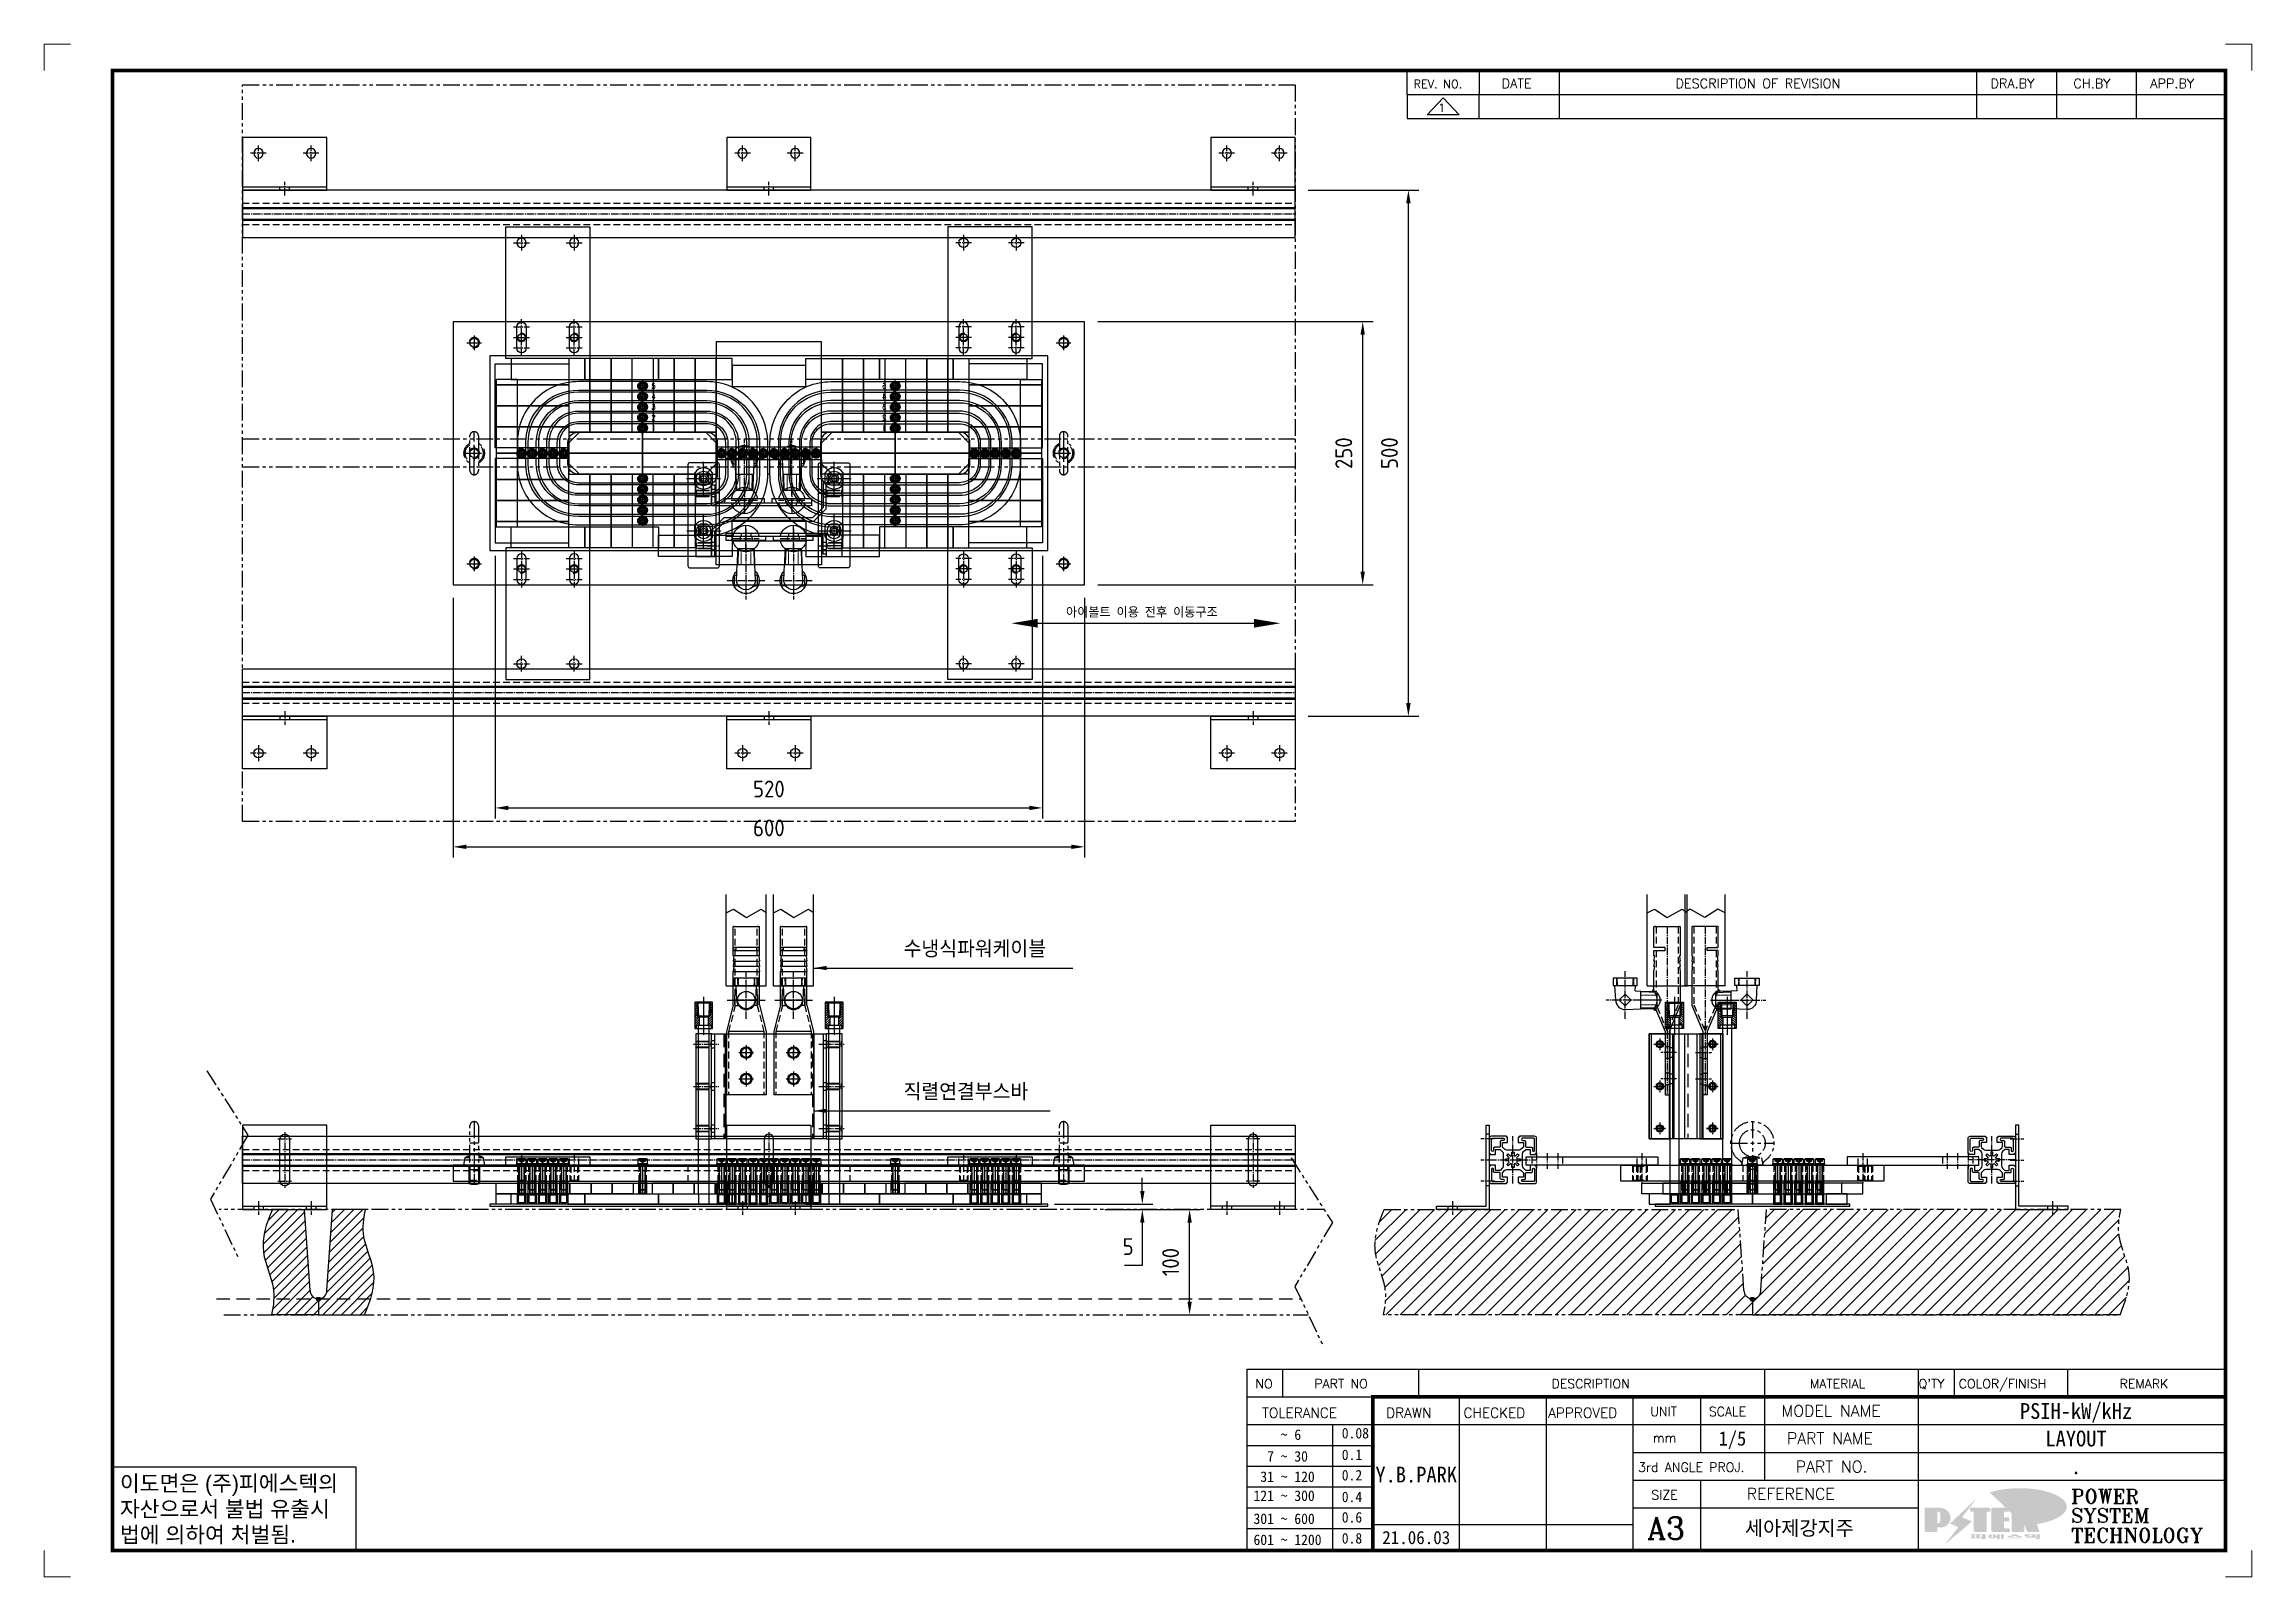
# Model space of a CAD drawing. Header units: millimetres. Extents: x 2584 to 14522, y 0 to 1456.
# Drawn here: x 2584 to 4682, y 0 to 1456 of the extents above; entities that cross this region are included whole.
import ezdxf
from ezdxf.enums import TextEntityAlignment as Align

# ---------------------------------------------------------------- set-up
doc = ezdxf.new("R2010")
doc.units = ezdxf.units.MM
for name, pattern in [('CENTER', [50.8, 31.75, -6.35, 6.35, -6.35]), ('CENTER1', [10, 7, -1, 1, -1]), ('CENTER2', [1.125, 0.75, -0.125, 0.125, -0.125]), ('HIDDEN', [9.525, 6.35, -3.175]), ('HIDDEN2', [0.1875, 0.125, -0.0625]), ('HIDDENX2', [19.05, 12.7, -6.35]), ('PHANTOM2', [31.75, 15.875, -3.175, 3.175, -3.175, 3.175, -3.175])]:
    doc.linetypes.add(name, pattern=pattern)
for name, color, linetype in [('______', 7, 'Continuous'), ('CENTER', 1, 'CENTER'), ('FORMAT-1', 7, 'Continuous'), ('line', 3, 'Continuous'), ('THIN', 3, 'Continuous')]:
    doc.layers.add(name, color=color, linetype=linetype)
doc.layers.add('기준선', color=8, linetype='Continuous', lineweight=20)
doc.styles.add('h1', font='')
doc.styles.add('HAN', font='')
doc.styles.add('RC', font='ROMANC.SHX')
doc.styles.add('ROMANS', font='romans.shx', dxfattribs={"width": 0.9, "bigfont": 'whgtxt.shx'})
doc.styles.add('ROMANT', font='romant')
doc.styles.get("Standard").update_dxf_attribs({"font": 'ISOCP.SHX', "bigfont": 'WHGTXT.SHX'})
doc.styles.get('h1').set_extended_font_data('New Gulim')
doc.styles.get('HAN').set_extended_font_data('GulimChe')
doc.dimstyles.new('PS-5', dxfattribs={"dimscale": 5, "dimtxt": 3.2, "dimasz": 2.5, "dimexe": 2, "dimexo": 2.5, "dimgap": 2, "dimtad": 1, "dimtoh": 1, "dimrnd": 0.05, "dimzin": 12, "dimdsep": 46, "dimtxsty": 'Standard', "dimcen": 0, "dimclrt": 2, "dimazin": 3, "dimtfac": 1, "dimtofl": 0, "dimtmove": 0, "dimatfit": 3, "dimfxl": 0, "dimtolj": 1, "dimtzin": 0, "dimarcsym": 0})
pattern_1 = [(45, (2718.026, 197.463), (-4.41942, 4.41942), [])]
pattern_2 = [(45, (55.448, 2924.658), (-6.735192, 6.735192), [])]

msp = doc.modelspace()

# ---------------------------------------------------------------- texts
at = {"color": 2}
for s, insert, char_height, attachment_point in [('\\A1;아이볼트 이용 전후 이동구조', (3627.374, 916.627, 0), 10, 5), ('수냉식파워케이블', (3400.974, 588.559, 0), 16, 7), ('직렬연결부스바', (3400.974, 452.857, 0), 16, 7)]:
    msp.add_mtext(s, dxfattribs=dict(at, insert=insert, char_height=char_height, attachment_point=attachment_point))

# ---------------------------------------------------------------- blocks, each defined once
blk = doc.blocks.new('A$C5E7936DF')
at = {"color": 252}
for points in [[(-70, 0), (0, 0), (0, 20), (-60, 20), (-70, 10)], [(-60, -20), (0, -20), (0, 0), (-70, 0), (-70, -10)], [(0, 0), (70, 0), (70, 10), (60, 20), (0, 20)], [(0, -20), (60, -20), (70, -10), (70, 0), (0, 0)]]:
    blk.add_lwpolyline(points, close=True, dxfattribs=at)
blk = doc.blocks.new('A$C206D4F3C')
at = {"color": 252}
for points in [[(-330, 6), (-230, 6), (-230, 106), (-330, 106)], [(-540, 85), (-470, 85), (-470, 65), (-540, 65)], [(-455, 90), (-525, 90), (-525, 70), (-455, 70)], [(-470, 90), (-470, 20), (-450, 20), (-450, 90)], [(-385, 90), (-455, 90), (-455, 70), (-385, 70)], [(-450, 90), (-450, 20), (-430, 20), (-430, 90)], [(-430, 90), (-430, 20), (-410, 20), (-410, 90)], [(-390, 90), (-390, 20), (-370, 20), (-370, 90)], [(-315, 90), (-385, 90), (-385, 70), (-315, 70)], [(-370, 90), (-370, 20), (-350, 20), (-350, 90)], [(-350, 90), (-350, 20), (-330, 20), (-330, 90)], [(-245, 90), (-175, 90), (-175, 70), (-245, 70)], [(-210, 90), (-210, 20), (-230, 20), (-230, 90)], [(-190, 90), (-190, 20), (-210, 20), (-210, 90)], [(-170, 90), (-170, 20), (-190, 20), (-190, 90)], [(-175, 90), (-105, 90), (-105, 70), (-175, 70)], [(-130, 90), (-130, 20), (-150, 20), (-150, 90)], [(-110, 90), (-110, 20), (-130, 20), (-130, 90)], [(-90, 90), (-90, 20), (-110, 20), (-110, 90)], [(-105, 90), (-35, 90), (-35, 70), (-105, 70)], [(-20, 85), (-90, 85), (-90, 65), (-20, 65)], [(-540, 65), (-470, 65), (-470, 45), (-540, 45)], [(-539, 70), (-539, 0), (-519, 0), (-519, 70)], [(-245, 83.5), (-315, 83.5), (-315, 63.5), (-245, 63.5)], [(-20, 65), (-90, 65), (-90, 45), (-20, 45)], [(-21, 70), (-21, 0), (-41, 0), (-41, 70)], [(-540, 45), (-470, 45), (-470, 25), (-540, 25)], [(-20, 45), (-90, 45), (-90, 25), (-20, 25)], [(-540, 25), (-470, 25), (-470, 5), (-540, 5)], [(-20, 25), (-90, 25), (-90, 5), (-20, 5)], [(-539, 0), (-539, -70), (-519, -70), (-519, 0)], [(-470, 0), (-400, 0), (-400, 20), (-470, 20)], [(-470, -20), (-400, -20), (-400, 0), (-470, 0)], [(-400, 0), (-330, 0), (-330, 20), (-400, 20)], [(-400, -20), (-330, -20), (-330, 0), (-400, 0)], [(-160, 0), (-230, 0), (-230, 20), (-160, 20)], [(-160, -20), (-230, -20), (-230, 0), (-160, 0)], [(-90, 0), (-160, 0), (-160, 20), (-90, 20)], [(-90, -20), (-160, -20), (-160, 0), (-90, 0)], [(-21, 0), (-21, -70), (-41, -70), (-41, 0)], [(-540, -25), (-470, -25), (-470, -5), (-540, -5)], [(-470, -90), (-470, -20), (-450, -20), (-450, -90)], [(-450, -90), (-450, -20), (-430, -20), (-430, -90)], [(-430, -90), (-430, -20), (-410, -20), (-410, -90)], [(-390, -90), (-390, -20), (-370, -20), (-370, -90)], [(-370, -90), (-370, -20), (-350, -20), (-350, -90)], [(-330, -6), (-230, -6), (-230, -106), (-330, -106)], [(-190, -90), (-190, -20), (-210, -20), (-210, -90)], [(-170, -90), (-170, -20), (-190, -20), (-190, -90)], [(-130, -90), (-130, -20), (-150, -20), (-150, -90)], [(-110, -90), (-110, -20), (-130, -20), (-130, -90)], [(-90, -90), (-90, -20), (-110, -20), (-110, -90)], [(-20, -25), (-90, -25), (-90, -5), (-20, -5)], [(-540, -45), (-470, -45), (-470, -25), (-540, -25)], [(-20, -45), (-90, -45), (-90, -25), (-20, -25)], [(-540, -65), (-470, -65), (-470, -45), (-540, -45)], [(-20, -65), (-90, -65), (-90, -45), (-20, -45)], [(-540, -85), (-470, -85), (-470, -65), (-540, -65)], [(-455, -90), (-525, -90), (-525, -70), (-455, -70)], [(-385, -90), (-455, -90), (-455, -70), (-385, -70)], [(-315, -98), (-385, -98), (-385, -78), (-315, -78)], [(-245, -83.5), (-315, -83.5), (-315, -63.5), (-245, -63.5)], [(-245, -98), (-175, -98), (-175, -78), (-245, -78)], [(-175, -90), (-105, -90), (-105, -70), (-175, -70)], [(-105, -90), (-35, -90), (-35, -70), (-105, -70)], [(-20, -85), (-90, -85), (-90, -65), (-20, -65)]]:
    blk.add_lwpolyline(points, close=True, dxfattribs=at)
blk.add_lwpolyline([(-350, -20), (-350, -90)], dxfattribs=at)
blk.add_blockref('A$C5E7936DF', (-400, 0))
at = {"xscale": -1}
blk.add_blockref('A$C5E7936DF', (-160, 0), dxfattribs=at)
blk = doc.blocks.new('A$C35D2285B')
at = {"color": 1, "linetype": 'CENTER1'}
for p, q in [((111, 64), (119, 64)), ((115, 68), (115, 60)), ((111, 54), (119, 54)), ((111, 44), (119, 44)), ((115, 58), (115, 50)), ((115, 48), (115, 40)), ((111, 34), (119, 34)), ((111, 24), (119, 24)), ((115, 38), (115, 30)), ((115, 28), (115, 20)), ((-4, 0), (4, 0)), ((0, 4), (0, -4)), ((6, 0), (14, 0)), ((10, 4), (10, -4)), ((16, 0), (24, 0)), ((20, 4), (20, -4)), ((26, 0), (34, 0)), ((30, 4), (30, -4)), ((36, 0), (44, 0)), ((40, 4), (40, -4)), ((186, 0), (194, 0)), ((190, 4), (190, -4)), ((196, 0), (204, 0)), ((200, 4), (200, -4)), ((206, 0), (214, 0)), ((210, 4), (210, -4)), ((216, 0), (224, 0)), ((220, 4), (220, -4)), ((226, 0), (234, 0)), ((230, 4), (230, -4)), ((115, -20), (115, -28)), ((111, -24), (119, -24)), ((111, -34), (119, -34)), ((115, -30), (115, -38)), ((115, -40), (115, -48)), ((111, -44), (119, -44)), ((111, -54), (119, -54)), ((115, -50), (115, -58)), ((115, -60), (115, -68)), ((111, -64), (119, -64))]:
    blk.add_line(p, q, dxfattribs=at)
at = {"color": 1}
blk.add_lwpolyline([(176, -48, 0.414214), (204, -20), (204, 10, 0.414214), (176, 38), (54, 38, 0.414214), (26, 10), (26, -10, 0.414214), (54, -38), (176, -38, 0.414214), (194, -20), (194, 10, 0.414214), (176, 28), (54, 28, 0.414214), (36, 10), (36, -10, 0.414214), (54, -28), (178, -28), (178, -20), (54, -20, -0.414214), (44, -10), (44, 10, -0.414214), (54, 20), (176, 20, -0.414214), (186, 10), (186, -20, -0.414214), (176, -30), (54, -30, -0.414214), (34, -10), (34, 10, -0.414214), (54, 30), (176, 30, -0.414214), (196, 10), (196, -20, -0.414214), (176, -40), (54, -40, -0.414214), (24, -10), (24, 10, -0.414214), (54, 40), (176, 40, -0.414214), (206, 10), (206, -20, -0.414214), (176, -50), (54, -50, -0.414214), (14, -10), (14, 10, -0.414214), (54, 50), (176, 50, -0.414214), (216, 10), (216, -20, -0.414214), (176, -60), (54, -60, -0.414214), (4, -10), (4, 10, -0.414214), (54, 60), (176, 60, -0.414214), (226, 10), (226, -20, -0.414214), (176, -70), (168, -70), (168, -78), (176, -78, 0.414214), (234, -20), (234, 10, 0.414214), (176, 68), (54, 68, 0.414214), (-4, 10), (-4, -10, 0.414214), (54, -68), (176, -68, 0.414214), (224, -20), (224, 10, 0.414214), (176, 58), (54, 58, 0.414214), (6, 10), (6, -10, 0.414214), (54, -58), (176, -58, 0.414214), (214, -20), (214, 10, 0.414214), (176, 48), (54, 48, 0.414214), (16, 10), (16, -10, 0.414214), (54, -48)], format="xyb", close=True, dxfattribs=at)
for centre, radius in [((115, 64), 4), ((115, 64), 3), ((115, 54), 4), ((115, 44), 4), ((115, 54), 3), ((115, 44), 3), ((115, 34), 4), ((115, 24), 4), ((115, 34), 3), ((115, 24), 3), ((0, 0), 4), ((0, 0), 3), ((10, 0), 4), ((10, 0), 3), ((20, 0), 4), ((20, 0), 3), ((30, 0), 4), ((30, 0), 3), ((40, 0), 4), ((40, 0), 3), ((190, 0), 4), ((190, 0), 3), ((200, 0), 4), ((200, 0), 3), ((210, 0), 4), ((210, 0), 3), ((220, 0), 4), ((220, 0), 3), ((230, 0), 4), ((230, 0), 3), ((115, -24), 4), ((115, -34), 4), ((115, -44), 4), ((115, -24), 3), ((115, -34), 3), ((115, -44), 3), ((173, -24), 2.75), ((115, -54), 4), ((115, -64), 4), ((115, -54), 3), ((115, -64), 3), ((173, -74), 2.75)]:
    blk.add_circle(centre, radius, dxfattribs=at)
for centre in [(115, 64), (115, 54), (115, 44), (115, 34), (115, 24), (0, 0), (10, 0), (20, 0), (30, 0), (40, 0), (190, 0), (200, 0), (210, 0), (220, 0), (230, 0), (115, -24), (115, -34), (115, -44), (115, -54), (115, -64)]:
    blk.add_circle(centre, 2.07)
at = {"layer": 'THIN'}
for centre in [(115, 64), (115, 54), (115, 44), (115, 34), (115, 24), (0, 0), (10, 0), (20, 0), (30, 0), (40, 0), (190, 0), (200, 0), (210, 0), (220, 0), (230, 0), (115, -24), (115, -34), (115, -44), (115, -54), (115, -64)]:
    blk.add_arc(centre, 2.5, 255, 165, dxfattribs=at)
at = {"color": 2, "char_height": 5, "attachment_point": 5, "style": 'ROMANS'}
for s, insert in [('\\A1;5', (125.4, 63.9)), ('\\A1;4', (125.4, 53.9)), ('\\A1;3', (125.4, 43.9)), ('\\A1;2', (125.4, 33.9)), ('\\A1;1', (125.5, 23.7))]:
    blk.add_mtext(s, dxfattribs=dict(at, insert=insert))
blk = doc.blocks.new('A$C5CD72B92')
at = {"color": 6, "linetype": 'PHANTOM2'}
for p, q in [((-5.1, 0), (5.1, 0)), ((-4.2, 0), (4.2, 0)), ((0, 5.1), (0, -5.1)), ((0, 4.2), (0, -4.2))]:
    blk.add_line(p, q, dxfattribs=at)
blk.add_lwpolyline([(1.2, -2), (-1.2, -2), (-2.3, 0), (-1.2, 2), (1.2, 2), (2.3, 0), (1.2, -2)], dxfattribs=at)
for radius in [4.6, 4.25, 4, 2.55]:
    blk.add_circle((0, 0), radius, dxfattribs=at)
blk = doc.blocks.new('A$C27F03A4E')
at = {"color": 1, "linetype": 'CENTER1'}
for p, q in [((0, -22.5), (0, 22.5)), ((22.5, 0), (-22.5, 0))]:
    blk.add_line(p, q, dxfattribs=at)
for points in [[(-21.5, 5.1), (-21.5, 6.1), (-22.5, 6.1), (-22.5, 20.5, -0.414214), (-20.5, 22.5), (-6.1, 22.5), (-6.1, 21.5), (-5.1, 21.5), (-5.1, 16.5), (-10, 16.5), (-10, 12.6, 0.198912), (-9.7, 11.9), (-7.9, 10.1, 0.198912), (-5.8, 9.2), (-0.3, 9.2), (0, 8.9), (0.2, 9.2), (5.8, 9.2, 0.198912), (7.9, 10.1), (9.7, 11.9, 0.198912), (10, 12.6), (10, 16.5), (5.1, 16.5), (5.1, 21.5), (6.1, 21.5), (6.1, 22.5), (20.5, 22.5, -0.414214), (22.5, 20.5), (22.5, 6.1), (21.5, 6.1), (21.5, 5.1), (16.5, 5.1), (16.5, 10), (12.6, 10, 0.198912), (11.9, 9.7), (10.1, 7.9, 0.198912), (9.2, 5.8), (9.2, 0.2), (8.9, 0), (9.2, -0.3), (9.2, -5.8, 0.198912), (10.1, -7.9), (11.9, -9.7, 0.198912), (12.6, -10), (16.5, -10), (16.5, -5.1), (21.5, -5.1), (21.5, -6.1), (22.5, -6.1), (22.5, -20.5, -0.414214), (20.5, -22.5), (6.1, -22.5), (6.1, -21.5), (5.1, -21.5), (5.1, -16.5), (10, -16.5), (10, -12.6, 0.198912), (9.7, -11.9), (7.9, -10.1, 0.198912), (5.8, -9.2), (0.2, -9.2), (0, -8.9), (-0.3, -9.2), (-5.8, -9.2, 0.198912), (-7.9, -10.1), (-9.7, -11.9, 0.198912), (-10, -12.6), (-10, -16.5), (-5.1, -16.5), (-5.1, -21.5), (-6.1, -21.5), (-6.1, -22.5), (-20.5, -22.5, -0.414214), (-22.5, -20.5), (-22.5, -6.1), (-21.5, -6.1), (-21.5, -5.1), (-16.5, -5.1), (-16.5, -10), (-12.6, -10, 0.198912), (-11.9, -9.7), (-10.1, -7.9, 0.198912), (-9.2, -5.8), (-9.2, -0.3), (-8.9, 0), (-9.2, 0.2), (-9.2, 5.8, 0.198912), (-10.1, 7.9), (-11.9, 9.7, 0.198912), (-12.6, 10), (-16.5, 10), (-16.5, 5.1)], [(-18.5, 9, -1), (-20.5, 9), (-20.5, 19.5, -0.414214), (-19.5, 20.5), (-9, 20.5, -1), (-9, 18.5), (-11, 18.5, 0.414214), (-12, 17.5), (-12, 13, -0.414214), (-13, 12), (-17.5, 12, 0.414214), (-18.5, 11)], [(4.4, 5.8), (2.1, 3.5, 0.073286), (1, 4), (1, 7.2, 0.069297), (-1, 7.2), (-1, 4, 0.073286), (-2.1, 3.5), (-4.4, 5.8, 0.069297), (-5.8, 4.4), (-3.5, 2.1, 0.073286), (-4, 1), (-7.2, 1, 0.069297), (-7.2, -1), (-4, -1, 0.073286), (-3.5, -2.1), (-5.8, -4.4, 0.069297), (-4.4, -5.8), (-2.1, -3.5, 0.073286), (-1, -4), (-1, -7.2, 0.069297), (1, -7.2), (1, -4, 0.073286), (2.1, -3.5), (4.4, -5.8, 0.069297), (5.8, -4.4), (3.5, -2.1, 0.073286), (4, -1), (7.2, -1, 0.069297), (7.2, 1), (4, 1, 0.073286), (3.5, 2.1), (5.8, 4.4, 0.069297)], [(18.5, 9, 1), (20.5, 9), (20.5, 19.5, 0.414214), (19.5, 20.5), (9, 20.5, 1), (9, 18.5), (11, 18.5, -0.414214), (12, 17.5), (12, 13, 0.414214), (13, 12), (17.5, 12, -0.414214), (18.5, 11)], [(-18.5, -9, 1), (-20.5, -9), (-20.5, -19.5, 0.414214), (-19.5, -20.5), (-9, -20.5, 1), (-9, -18.5), (-11, -18.5, -0.414214), (-12, -17.5), (-12, -13, 0.414214), (-13, -12), (-17.5, -12, -0.414214), (-18.5, -11)], [(18.5, -9, -1), (20.5, -9), (20.5, -19.5, -0.414214), (19.5, -20.5), (9, -20.5, -1), (9, -18.5), (11, -18.5, 0.414214), (12, -17.5), (12, -13, -0.414214), (13, -12), (17.5, -12, 0.414214), (18.5, -11)]]:
    blk.add_lwpolyline(points, format="xyb", close=True)
blk = doc.blocks.new('A$C2BE67DD4')
at = {"color": 1, "linetype": 'CENTER1'}
for p, q in [((-425, 189), (-415, 189)), ((-420, 194), (-420, 184)), ((-185, 189), (-175, 189)), ((-180, 194), (-180, 184)), ((-425, 179), (-415, 179)), ((-425, 169), (-415, 169)), ((-420, 184), (-420, 174)), ((-420, 174), (-420, 164)), ((-185, 179), (-175, 179)), ((-185, 169), (-175, 169)), ((-180, 184), (-180, 174)), ((-180, 174), (-180, 164)), ((-425, 159), (-415, 159)), ((-425, 149), (-415, 149)), ((-420, 164), (-420, 154)), ((-420, 154), (-420, 144)), ((-185, 159), (-175, 159)), ((-185, 149), (-175, 149)), ((-180, 164), (-180, 154)), ((-180, 154), (-180, 144)), ((-535, 120), (-535, 130)), ((-525, 120), (-525, 130)), ((-515, 120), (-515, 130)), ((-505, 120), (-505, 130)), ((-495, 120), (-495, 130)), ((-345, 120), (-345, 130)), ((-335, 120), (-335, 130)), ((-325, 120), (-325, 130)), ((-315, 120), (-315, 130)), ((-305, 120), (-305, 130)), ((-295, 120), (-295, 130)), ((-285, 120), (-285, 130)), ((-275, 120), (-275, 130)), ((-265, 120), (-265, 130)), ((-255, 120), (-255, 130)), ((-105, 120), (-105, 130)), ((-95, 120), (-95, 130)), ((-85, 120), (-85, 130)), ((-75, 120), (-75, 130)), ((-65, 120), (-65, 130)), ((-540, 125), (-530, 125)), ((-530, 125), (-520, 125)), ((-520, 125), (-510, 125)), ((-510, 125), (-500, 125)), ((-500, 125), (-490, 125)), ((-420, 106), (-420, 96)), ((-350, 125), (-340, 125)), ((-340, 125), (-330, 125)), ((-330, 125), (-320, 125)), ((-320, 125), (-310, 125)), ((-310, 125), (-300, 125)), ((-300, 125), (-290, 125)), ((-290, 125), (-280, 125)), ((-280, 125), (-270, 125)), ((-270, 125), (-260, 125)), ((-260, 125), (-250, 125)), ((-180, 106), (-180, 96)), ((-110, 125), (-100, 125)), ((-100, 125), (-90, 125)), ((-90, 125), (-80, 125)), ((-80, 125), (-70, 125)), ((-70, 125), (-60, 125)), ((-425, 101), (-415, 101)), ((-425, 91), (-415, 91)), ((-420, 96), (-420, 86)), ((-420, 86), (-420, 76)), ((-185, 101), (-175, 101)), ((-185, 91), (-175, 91)), ((-180, 96), (-180, 86)), ((-180, 86), (-180, 76)), ((-425, 81), (-415, 81)), ((-425, 71), (-415, 71)), ((-420, 76), (-420, 66)), ((-420, 66), (-420, 56)), ((-185, 81), (-175, 81)), ((-185, 71), (-175, 71)), ((-180, 76), (-180, 66)), ((-180, 66), (-180, 56)), ((-425, 61), (-415, 61)), ((-185, 61), (-175, 61))]:
    blk.add_line(p, q, dxfattribs=at)
at = {"color": 2}
blk.add_lwpolyline([(-600, 0), (0, 0), (0, 250), (-600, 250)], close=True, dxfattribs=at)
for points in [[(-375, 16), (-349, 16, 0.414214), (-347, 18), (-347, 114, 0.414214), (-349, 116), (-375, 116, 0.414214), (-377, 114), (-377, 18, 0.414214)], [(-225, 16), (-251, 16, -0.414214), (-253, 18), (-253, 114, -0.414214), (-251, 116), (-225, 116, -0.414214), (-223, 114), (-223, 18, -0.414214)]]:
    blk.add_lwpolyline(points, format="xyb", close=True, dxfattribs=at)
for centre, radius in [((-580, 230), 4.19), ((-535, 235), 3.32), ((-485, 235), 3.32), ((-115, 235), 3.32), ((-65, 235), 3.32), ((-20, 230), 4.19), ((-580, 125), 4.19), ((-20, 125), 4.19), ((-580, 20), 4.19), ((-20, 20), 4.19), ((-535, 15), 3.32), ((-485, 15), 3.32), ((-115, 15), 3.32), ((-65, 15), 3.32)]:
    blk.add_circle(centre, radius)
for centre in [(-420, 189), (-180, 189), (-420, 179), (-420, 169), (-180, 179), (-180, 169), (-420, 159), (-420, 149), (-180, 159), (-180, 149), (-535, 125), (-525, 125), (-515, 125), (-505, 125), (-495, 125), (-345, 125), (-335, 125), (-325, 125), (-315, 125), (-305, 125), (-295, 125), (-285, 125), (-275, 125), (-265, 125), (-255, 125), (-105, 125), (-95, 125), (-85, 125), (-75, 125), (-65, 125), (-420, 101), (-420, 91), (-420, 81), (-180, 101), (-180, 91), (-180, 81), (-420, 71), (-420, 61), (-180, 71), (-180, 61)]:
    blk.add_circle(centre, 3, dxfattribs=at)
at = {"layer": 'CENTER'}
for p, q in [((-580, 237), (-580, 223)), ((-541, 235), (-529, 235)), ((-535, 229), (-535, 241)), ((-491, 235), (-479, 235)), ((-485, 229), (-485, 241)), ((-109, 235), (-121, 235)), ((-115, 229), (-115, 241)), ((-59, 235), (-71, 235)), ((-65, 229), (-65, 241)), ((-20, 237), (-20, 223)), ((-587, 230), (-573, 230)), ((-27, 230), (-13, 230)), ((-580, 132), (-580, 118)), ((-20, 132), (-20, 118)), ((-587, 125), (-573, 125)), ((-27, 125), (-13, 125)), ((-580, 27), (-580, 13)), ((-535, 21), (-535, 9)), ((-485, 21), (-485, 9)), ((-115, 21), (-115, 9)), ((-65, 21), (-65, 9)), ((-20, 27), (-20, 13)), ((-587, 20), (-573, 20)), ((-541, 15), (-529, 15)), ((-491, 15), (-479, 15)), ((-109, 15), (-121, 15)), ((-59, 15), (-71, 15)), ((-27, 20), (-13, 20))]:
    blk.add_line(p, q, dxfattribs=at)
at = {"layer": 'THIN'}
for centre, radius, start, end in [((-580, 230), 5, 255, 165), ((-535, 235), 4, 195, 105), ((-485, 235), 4, 195, 105), ((-115, 235), 4, 75, 345), ((-65, 235), 4, 75, 345), ((-20, 230), 5, 255, 165), ((-580, 125), 5, 255, 165), ((-20, 125), 5, 255, 165), ((-580, 20), 5, 255, 165), ((-20, 20), 5, 255, 165), ((-535, 15), 4, 255, 165), ((-485, 15), 4, 255, 165), ((-115, 15), 4, 15, 285), ((-65, 15), 4, 15, 285)]:
    blk.add_arc(centre, radius, start, end, dxfattribs=at)
blk = doc.blocks.new('A$C5EDA54B7')
at = {"color": 1, "linetype": 'CENTER2', "ltscale": 0.5}
for p, q in [((16.2, 0), (-16.2, 0)), ((0, 16.2), (0, -16.2))]:
    blk.add_line(p, q, dxfattribs=at)
at = {"color": 1}
for p, q in [((-8.5, 5.3), (-8.5, -5.3)), ((8.5, 5.3), (8.5, -5.3))]:
    blk.add_line(p, q, dxfattribs=at)
for radius in [7, 4.25]:
    blk.add_circle((0, 0), radius, dxfattribs=at)
for start, end in [(31.7883, 148.2117), (211.7883, 328.2117)]:
    blk.add_arc((0, 0), 10, start, end, dxfattribs=at)
blk = doc.blocks.new('A$C47C90B0B')
at = {"color": 2, "linetype": 'HIDDENX2'}
for p, q in [((-12.5, -2), (2.5, -2)), ((-12.5, -8), (2.5, -8)), ((-12, -2.5), (2, -2.5)), ((-12, -7.5), (2, -7.5))]:
    blk.add_line(p, q, dxfattribs=at)
at = {"color": 1}
blk.add_lwpolyline([(-12.5, -15), (2.5, -15), (2.5, 5), (-12.5, 5)], close=True, dxfattribs=at)
at = {"color": 2, "linetype": 'HIDDENX2'}
for points in [[(-12.5, -8), (-12, -7.5), (-12, -2.5), (-12.5, -2)], [(2.5, -8), (2, -7.5), (2, -2.5), (2.5, -2)]]:
    blk.add_lwpolyline(points, dxfattribs=at)
at = {"layer": 'CENTER'}
blk.add_line((-12.5, -5), (2.5, -5), dxfattribs=at)
blk = doc.blocks.new('A$C68454DD2')
at = {"rotation": 180}
blk.add_blockref('A$C5EDA54B7', (0, 0), dxfattribs=at)
at = {"xscale": -1, "rotation": 180}
blk.add_blockref('A$C47C90B0B', (5, -19), dxfattribs=at)
blk = doc.blocks.new('A$C50DF4430')
at = {"color": 1, "linetype": 'CENTER1'}
for p, q in [((-55, 67), (-42, 67)), ((-55, 47), (-42, 47)), ((-55, 27), (-42, 27)), ((-15, 8), (-15, -5))]:
    blk.add_line(p, q, dxfattribs=at)
at = {"color": 2, "linetype": 'HIDDEN'}
for p, q in [((-50, 71.5), (-47, 71.5)), ((-50, 22.5), (-47, 22.5)), ((-19.5, 3), (-19.5, 0)), ((-10.5, 3), (-10.5, 0))]:
    blk.add_line(p, q, dxfattribs=at)
at = {"color": 3}
blk.add_lwpolyline([(-50, 80), (-50, 0), (0, 0), (0, 3), (-47, 3), (-47, 80), (-50, 80)], dxfattribs=at)
blk = doc.blocks.new('A$C65A86E82')
at = {"color": 2, "linetype": 'HIDDEN'}
for p, q in [((-1000, 32.5), (0, 32.5)), ((-1000, 12.5), (0, 12.5))]:
    blk.add_line(p, q, dxfattribs=at)
for p, q in [((-1000, 28.6), (0, 28.6)), ((-1000, 27.6), (0, 27.6)), ((-1000, 17.4), (0, 17.4)), ((-1000, 16.4), (0, 16.4))]:
    blk.add_line(p, q)
at = {"color": 1, "linetype": 'CENTER1'}
blk.add_line((-1000, 22.5), (0, 22.5), dxfattribs=at)
blk.add_lwpolyline([(-1000, 45), (0, 45), (0, 0), (-1000, 0)], close=True)
blk = doc.blocks.new('A$C0DCE554C')
at = {"color": 1, "linetype": 'CENTER1'}
for p, q in [((-72.5, -10), (-57.5, -10)), ((-72.5, -20), (-57.5, -20)), ((-65, -2.5), (-65, -37.5)), ((-22.5, -10), (-7.5, -10)), ((-22.5, -20), (-7.5, -20)), ((-15, -2.5), (-15, -37.5)), ((-72.5, -30), (-57.5, -30)), ((-22.5, -30), (-7.5, -30)), ((-65, -117.5), (-65, -102.5)), ((-15, -117.5), (-15, -102.5)), ((-72.5, -110), (-57.5, -110)), ((-22.5, -110), (-7.5, -110))]:
    blk.add_line(p, q, dxfattribs=at)
at = {"color": 2}
blk.add_lwpolyline([(-80, -125), (0, -125), (0, 0), (-80, 0)], close=True, dxfattribs=at)
for points in [[(-69.5, -10), (-69.5, -30, 1), (-60.5, -30), (-60.5, -10, 1)], [(-19.5, -10), (-19.5, -30, 1), (-10.5, -30), (-10.5, -10, 1)]]:
    blk.add_lwpolyline(points, format="xyb", close=True, dxfattribs=at)
for centre in [(-65, -110), (-15, -110)]:
    blk.add_circle(centre, 4.5, dxfattribs=at)
blk = doc.blocks.new('A$C11FB458A')
at = {"linetype": 'HIDDEN'}
for p, q in [((-119.5, 8), (-119.5, 0)), ((-90.5, 8), (-90.5, 0)), ((-19.5, 0), (-19.5, 8)), ((-10.5, 0), (-10.5, 8))]:
    blk.add_line(p, q, dxfattribs=at)
at = {"color": 1, "linetype": 'CENTER1'}
for p, q in [((-115, 11.5), (-115, -3.5)), ((-105, 11.5), (-105, -3.5)), ((-95, 11.5), (-95, -3.5)), ((-15, 11.5), (-15, -3.5))]:
    blk.add_line(p, q, dxfattribs=at)
at = {"color": 2}
blk.add_lwpolyline([(0, 0), (-125, 0), (-125, 8), (0, 8)], close=True, dxfattribs=at)
blk = doc.blocks.new('A$C4D983ACB')
at = {"color": 250, "linetype": 'HIDDEN'}
for p, q in [((-1000, 32.5), (0, 32.5)), ((-1000, 12.5), (0, 12.5))]:
    blk.add_line(p, q, dxfattribs=at)
at = {"color": 250}
for p, q in [((-1000, 28.6), (0, 28.6)), ((-1000, 16.4), (0, 16.4))]:
    blk.add_line(p, q, dxfattribs=at)
for p, q in [((-1000, 27.6), (0, 27.6)), ((-1000, 17.4), (0, 17.4))]:
    blk.add_line(p, q)
at = {"color": 1, "linetype": 'CENTER1'}
blk.add_line((-1000, 22.5), (0, 22.5), dxfattribs=at)
at = {"color": 250}
blk.add_lwpolyline([(-1000, 45), (0, 45), (0, 0), (-1000, 0)], close=True, dxfattribs=at)
blk = doc.blocks.new('A$C5FB91E9D')
at = {"color": 3}
for p, q in [((-40, 0), (-40, 80)), ((-40, 80), (40, 80)), ((40, 80), (40, 0)), ((40, 3), (-40, 3)), ((40, 0), (-40, 0))]:
    blk.add_line(p, q, dxfattribs=at)
at = {"color": 1, "linetype": 'CENTER1'}
for p, q in [((6.5, 67), (-6.5, 67)), ((0, 73.5), (0, 20.5)), ((6.5, 47), (-6.5, 47)), ((6.5, 27), (-6.5, 27)), ((-25, 8), (-25, -5)), ((25, 8), (25, -5))]:
    blk.add_line(p, q, dxfattribs=at)
at = {"color": 2, "linetype": 'HIDDEN'}
for p, q in [((-29.5, 3), (-29.5, 0)), ((-20.5, 3), (-20.5, 0)), ((20.5, 3), (20.5, 0)), ((29.5, 3), (29.5, 0))]:
    blk.add_line(p, q, dxfattribs=at)
at = {"color": 3}
blk.add_lwpolyline([(-4.5, 67), (-4.5, 27, 1), (4.5, 27), (4.5, 67, 1)], format="xyb", close=True, dxfattribs=at)
blk = doc.blocks.new('A$C73ED4355')
at = {"color": 2, "linetype": 'HIDDEN'}
for p, q in [((35.5, 0), (35.5, -3)), ((44.5, 0), (44.5, -3))]:
    blk.add_line(p, q, dxfattribs=at)
at = {"color": 1, "linetype": 'CENTER1'}
for p, q in [((40, 5), (40, -8)), ((22.5, -35), (7.5, -35)), ((15, -27.5), (15, -42.5)), ((72.5, -35), (57.5, -35)), ((65, -27.5), (65, -42.5))]:
    blk.add_line(p, q, dxfattribs=at)
at = {"color": 3}
blk.add_line((0, -3), (80, -3), dxfattribs=at)
blk.add_lwpolyline([(0, 0), (80, 0), (80, -50), (0, -50)], close=True, dxfattribs=at)
for centre in [(15, -35), (65, -35)]:
    blk.add_circle(centre, 4.5, dxfattribs=at)
blk = doc.blocks.new('A$C09921F27')
at = {"color": 1, "linetype": 'CENTER1'}
for p, q in [((0, -5), (0, 48)), ((-18, 30), (18, 30))]:
    blk.add_line(p, q, dxfattribs=at)
at = {"color": 2, "linetype": 'HIDDEN2', "lineweight": 0}
for p, q in [((-4.5, 0), (-4.5, 15)), ((4.5, 0), (4.5, 15))]:
    blk.add_line(p, q, dxfattribs=at)
at = {"layer": '______', "color": 30}
for p, q in [((-11, 34), (-11, 26)), ((-7.5, 35), (-10, 35)), ((-10, 25), (-8.9, 25)), ((-9, 30), (-8.5, 15)), ((7.5, 35), (10, 35)), ((9, 30), (8.5, 15)), ((10, 25), (8.9, 25)), ((11, 34), (11, 26)), ((-8.5, 15), (8.5, 15)), ((-7.7, 14.5), (-8.5, 14.5)), ((7.7, 14.5), (8.5, 14.5))]:
    blk.add_line(p, q, dxfattribs=at)
blk.add_lwpolyline([(8.5, 15), (8.2, 0.9), (7.3, 0), (-7.3, 0), (-8.2, 0.9), (-8.5, 15)], dxfattribs=at)
for centre, radius, start, end in [((0, 30), 12.5, 314.8938, 225.1062), ((-10, 34), 1, 90, 180), ((-10, 26), 1, 180, 270), ((0, 30), 9, 357.7026, 182.2974), ((10, 34), 1, 0, 90), ((10, 26), 1, 270, 0)]:
    blk.add_arc(centre, radius, start, end, dxfattribs=at)
at = {"layer": 'THIN'}
for points in [[(-7.3, 0), (-7.7, 14.5), (-8.5, 15)], [(7.3, 0), (7.7, 14.5), (8.5, 15)]]:
    blk.add_lwpolyline(points, dxfattribs=at)
blk = doc.blocks.new('A$C08E46571')
at = {"color": 6}
for p, q in [((-18.8, 2), (-18.8, -2)), ((18.8, 2), (-18.8, 2)), ((18.8, 2), (18.8, -2)), ((18.8, -2), (-18.8, -2))]:
    blk.add_line(p, q, dxfattribs=at)
at = {"color": 1, "linetype": 'CENTER1'}
for p, q in [((-12.5, 0), (12.5, 0)), ((0, 12.5), (0, -12.5))]:
    blk.add_line(p, q, dxfattribs=at)
at = {"color": 2, "linetype": 'HIDDENX2'}
for p, q in [((-5.5, -2), (-5.5, 2)), ((5.5, -2), (5.5, 2))]:
    blk.add_line(p, q, dxfattribs=at)
at = {"color": 6}
for start, end in [(9.2069, 170.7931), (189.2069, 350.7931)]:
    blk.add_arc((0, 0), 12.5, start, end, dxfattribs=at)
blk.add_blockref('A$C09921F27', (0, 9.9))
blk = doc.blocks.new('A$C5ED8283F')
at = {"color": 1, "linetype": 'CENTER1'}
for p, q in [((-7, -10), (4, -10)), ((-113, -60), (-102, -60))]:
    blk.add_line(p, q, dxfattribs=at)
at = {"color": 2, "linetype": 'HIDDENX2'}
for p, q in [((-3, -6.5), (0, -6.5)), ((-3, -13.5), (0, -13.5)), ((-109, -56.5), (-106, -56.5)), ((-109, -63.5), (-106, -63.5))]:
    blk.add_line(p, q, dxfattribs=at)
at = {"color": 6}
blk.add_lwpolyline([(-97.2, -33.5), (-109, -45.3), (-109, -70), (-106, -70), (-106, -46.5), (-96, -36.5), (-11.8, -36.5), (0, -24.7), (0, 0), (-3, 0), (-3, -23.5), (-13, -33.5)], close=True, dxfattribs=at)
blk = doc.blocks.new('A$C106F2BA5')
at = {"color": 2, "linetype": 'HIDDENX2'}
for p, q in [((-80.75, 2), (-80.75, -1)), ((-71.75, 2), (-71.75, -1)), ((-35.75, 2), (-35.75, -1)), ((-26.75, 2), (-26.75, -1)), ((-3, -6.5), (0, -6.5)), ((-3, -13.5), (0, -13.5))]:
    blk.add_line(p, q, dxfattribs=at)
at = {"color": 1, "linetype": 'CENTER1'}
for p, q in [((-76.25, 6), (-76.25, -5)), ((-31.25, 6), (-31.25, -5)), ((-7, -10), (4, -10))]:
    blk.add_line(p, q, dxfattribs=at)
at = {"color": 1}
blk.add_lwpolyline([(-95, 2), (0, 2), (0, -18), (-3, -18), (-3, -1), (-95, -1)], close=True, dxfattribs=at)
blk = doc.blocks.new('t3')
for p, q in [((0, 15.88), (46.25, 15.88)), ((0, 15.88), (0, 0)), ((46.25, 15.88), (46.25, 0)), ((0, 0), (46.25, 0))]:
    blk.add_line(p, q)
at = {"color": 1, "style": 'h1'}
for s, p in [('이도면은 (주)피에스텍의', (1.4, 11.29)), ('자산으로서 불법 유출시', (1.4, 6.41)), ('법에 의하여 처벌됨.', (1.4, 1.52))]:
    blk.add_text(s, height=3, dxfattribs=at).set_placement(p)
blk = doc.blocks.new('new LOGO')
at = {"layer": 'line'}
h = blk.add_hatch(color=1, dxfattribs=at)
h.paths.add_polyline_path([(41.5, 16.4), (54.3, 16.4, 1), (54.3, 82.9), (0, 82.9), (0, -0.1), (41.5, -0.1)])
h.paths.add_polyline_path([(41.5, 27.9), (41.5, 71.9), (43.6, 71.9, -0.414214), (54.6, 60.9), (54.6, 38.9, -0.414214), (43.6, 27.9)], flags=16)
h.paths.add_polyline_path([(214.7, 71.9), (227.5, 71.9), (227.5, 82.9), (159.7, 82.9), (159.7, 71.9), (172.5, 71.9), (172.5, -0.1), (214.7, -0.1)])
h.paths.add_polyline_path([(276, 37.4), (294.8, 37.4), (294.8, 49.1), (276, 49.1), (276, 71.9), (294.8, 71.9), (294.8, 82.9), (234.5, 82.9), (234.5, -0.1), (297, -0.1), (297, 10.9), (276, 10.9)])
h.paths.add_polyline_path([(347.2, 35.2), (359.7, -0.1), (400.5, -0.1), (379.6, 66.8), (399.7, 82.9), (380.6, 82.9), (347.2, 61.6), (347.2, 82.9), (305.5, 82.9), (305.5, -0.1), (347.2, -0.1)])
h = blk.add_hatch(color=250, dxfattribs=at)
h.paths.add_polyline_path([(44.5, 69.4), (46.6, 69.4, -0.129793), (52, 68, 0.221832), (43.6, 71.9), (41.5, 71.9), (41.5, 27.9), (43.6, 27.9, 0.02048), (44.5, 28)], flags=17)
h.paths.add_polyline_path([(44.5, 13.9), (57.3, 13.9, 0.72362), (77.1, 73.9, -0.679777), (54.3, 16.4), (41.5, 16.4), (41.5, -0.1), (3, -0.1), (3, -2.6), (44.5, -2.6)])
h.paths.add_polyline_path([(117.9, 14.2), (71.5, -44.4), (77.1, -39.6), (120.8, 15.6), (92, 28.9), (173.3, 106), (177.5, 111.4), (89.1, 27.6)])
h.paths.add_polyline_path([(162.7, 71.9), (162.7, 69.4), (172.5, 69.4), (172.5, 71.9)], flags=17)
h.paths.add_polyline_path([(217.7, 69.4), (230.5, 69.4), (230.5, 80.4), (227.5, 80.4), (227.5, 71.9), (214.7, 71.9), (214.7, -0.1), (175.5, -0.1), (175.5, -2.6), (217.7, -2.6)])
h.paths.add_polyline_path([(297.8, 46.6), (294.8, 46.6), (294.8, 37.4), (276, 37.4), (276, 10.9), (279, 10.9), (279, 34.9), (297.8, 34.9)])
h.paths.add_polyline_path([(300, 8.4), (297, 8.4), (297, -0.1), (237.5, -0.1), (237.5, -2.6), (300, -2.6)])
h.paths.add_polyline_path([(297.8, 80.4), (294.8, 80.4), (294.8, 71.9), (276, 71.9), (276, 49.1), (279, 49.1), (279, 69.4), (297.8, 69.4)])
h.paths.add_polyline_path([(350.2, 80.4), (347.2, 80.4), (347.2, 61.6), (350.2, 63.5)])
h.paths.add_polyline_path([(350.2, 26.7), (347.2, 35.2), (347.2, -0.1), (308.5, -0.1), (308.5, -2.6), (350.2, -2.6)])
h.paths.add_polyline_path([(402.7, 80.4), (396.5, 80.4), (379.6, 66.8), (400.5, -0.1), (361.8, -0.1), (362.7, -2.6), (403.5, -2.6), (382.6, 64.3)])
blk.add_hatch(color=5, dxfattribs=at).paths.add_polyline_path([(166.3, 35), (131, 49), (180.4, 112.7), (92, 28.9), (120.8, 15.6), (74.4, -43)])
h = blk.add_hatch(color=253, dxfattribs=at)
edge = h.paths.add_edge_path()
edge.add_ellipse((333.9, 86.4), major_axis=(-165.9, 0), ratio=0.39426, start_angle=111.51268, end_angle=334.46902)
edge.add_ellipse((314.1, 81.2), major_axis=(-153.7, 0), ratio=0.40699, start_angle=121.30662, end_angle=327.74369, ccw=False)
edge.add_line((394, 27.8), (394.7, 25.6))
h = blk.add_hatch(color=250, dxfattribs=at)
edge = h.paths.add_edge_path()
edge.add_ellipse((237.8, -17.6), major_axis=(-14.3, 0), ratio=0.526336, start_angle=192.2456, end_angle=269.07481)
edge.add_line((238.1, -10.1), (237.6, -10.1))
edge.add_ellipse((237.8, -17.6), major_axis=(-14.3, 0), ratio=0.526336, start_angle=270.92519, end_angle=449.07481)
edge.add_line((237.6, -25.1), (238.1, -25.1))
edge.add_ellipse((237.8, -17.6), major_axis=(-14.3, 0), ratio=0.526336, start_angle=450.92519, end_angle=527.7544)
edge.add_line((251.7, -19.2), (254.1, -19.2))
edge.add_line((254.1, -19.2), (254.1, -27.1))
edge.add_line((254.1, -27.1), (263.1, -27.1))
edge.add_line((263.1, -27.1), (263.1, -10.1))
edge.add_line((263.1, -10.1), (254.1, -10.1))
edge.add_line((254.1, -10.1), (254.1, -16))
edge.add_line((254.1, -16), (251.7, -16))
h.paths.add_polyline_path([(241, -16.4), (241, -18.7, -1), (234.4, -18.7), (234.4, -16.4, -1)], flags=16)
h.paths.add_polyline_path([(278.2, -10.1), (268.1, -10.1), (268.1, -27.1), (278.2, -27.1)])
h.paths.add_polyline_path([(310.3, -10.1), (310.3, -11.1, -0.157169), (289.3, -17.5), (294, -19.9, 0.128407), (316.3, -15.9, 0.128407), (338.6, -19.9), (343.3, -17.5, -0.157169), (322.2, -11.1), (322.2, -10.1)])
h.paths.add_polyline_path([(342.1, -25.1), (342.1, -22.3), (290.4, -22.3), (290.4, -25.1)])
h.paths.add_polyline_path([(352, -10.1), (352, -16.2, 0.414214), (354, -18.2), (378.7, -18.2), (378.7, -19.6), (390.2, -19.6), (390.2, -10.1), (378.7, -10.1), (378.7, -13.6), (374.7, -13.6), (374.7, -15.1), (378.7, -15.1), (378.7, -16.2), (364.7, -16.2), (364.7, -15.1), (371.2, -15.1), (371.2, -13.6), (364.7, -13.6), (364.7, -12.6), (374.7, -12.6), (374.7, -10.1)])
h.paths.add_polyline_path([(393.8, -10.1), (393.8, -19.6), (405, -19.6), (405, -10.1)])
h.paths.add_polyline_path([(405, -27.1), (405, -20.9), (356.8, -20.9), (356.8, -23), (391.8, -23), (391.8, -27.1)])
h.paths.add_polyline_path([(200.4, -10.1), (200.4, -22.3), (193.2, -22.3), (193.2, -12.6), (196.6, -12.6), (196.6, -10.1), (161, -10.1), (161, -12.6), (164.5, -12.6), (164.5, -22.3), (161, -22.3), (161, -25.1), (200.4, -25.1), (200.4, -27.1), (213.9, -27.1), (213.9, -10.1)])
h.paths.add_polyline_path([(182, -12.6), (175.6, -12.6), (175.6, -22.3), (182, -22.3)], flags=17)
blk = doc.blocks.new('format-3')
at = {"color": 3, "lineweight": 9}
for p, q in [((0, 286.3), (0, 291.3)), ((5, 291.3), (0, 291.3)), ((414.5, 291.3), (419.5, 291.3)), ((419.5, 286.3), (419.5, 291.3)), ((0, 5), (0, 0)), ((419.5, 5), (419.5, 0)), ((5, 0), (0, 0)), ((414.5, 0), (419.5, 0))]:
    blk.add_line(p, q, dxfattribs=at)
at = {"color": 180}
for p, q in [((258.97, 281.75), (258.97, 286.3)), ((272.71, 281.75), (272.71, 286.3)), ((287.94, 281.75), (287.94, 286.3)), ((367.22, 281.75), (367.22, 286.3)), ((382.45, 281.75), (382.45, 286.3)), ((397.61, 281.75), (397.61, 286.3)), ((258.97, 281.75), (414.5, 281.75)), ((228.5, 39.49), (228.5, 5)), ((228.5, 39.49), (414.5, 39.49)), ((235.29, 39.49), (235.29, 34.21)), ((261.24, 34.21), (261.24, 39.49)), ((326.9, 39.49), (326.9, 34.21)), ((356.11, 39.49), (356.11, 34.21)), ((362.93, 39.49), (362.93, 34.21)), ((384.48, 39.49), (384.48, 34.21)), ((228.5, 34.21), (252.48, 34.21)), ((268.96, 5), (268.96, 34.21)), ((285.45, 5), (285.45, 34.21)), ((301.94, 5), (301.94, 34.21)), ((314.72, 34.21), (314.72, 23.65)), ((326.9, 34.21), (326.9, 18.37)), ((356.11, 34.21), (356.11, 5)), ((228.5, 28.93), (252.48, 28.93)), ((244.89, 5.23), (244.89, 28.93)), ((252.48, 28.93), (414.5, 28.93)), ((228.5, 24.98), (252.48, 24.98)), ((228.5, 21.03), (252.48, 21.03)), ((301.94, 23.65), (414.5, 23.65)), ((228.5, 17.08), (252.48, 17.08)), ((301.94, 18.37), (414.5, 18.37)), ((314.72, 18.37), (314.72, 5)), ((228.5, 13.13), (252.48, 13.13)), ((301.94, 13.09), (356.11, 13.09)), ((228.5, 9.18), (252.48, 9.18)), ((252.48, 9.95), (301.94, 9.95))]:
    blk.add_line(p, q, dxfattribs=at)
at = {"const_width": 0.7}
blk.add_lwpolyline([(252.48, 5), (252.48, 34.21), (414.5, 34.21)], dxfattribs=at)
at = {"layer": 'FORMAT-1', "const_width": 0.7}
blk.add_lwpolyline([(13, 5), (13, 286.3), (414.5, 286.3), (414.5, 5)], close=True, dxfattribs=at)
blk.add_blockref('t3', (13, 5))
at = {"xscale": 0.05400000000000027, "yscale": 0.05400000000000027, "zscale": 0.05400000000000027}
blk.add_blockref('new LOGO', (357.35, 8.65), dxfattribs=at)
at = {"color": 2}
for s, height, style, p in [('REV. NO.', 1.56, 'RC', (260.23, 282.95)), ('DATE', 1.788, 'RC', (276.95, 282.94)), ('DESCRIPTION OF REVISION', 1.7875, 'RC', (309.98, 282.94)), ('DRA.BY', 1.788, 'RC', (369.83, 282.94)), ('CH.BY', 1.788, 'RC', (385.59, 282.94)), ('APP.BY', 1.788, 'RC', (400.18, 282.94)), ('COLOR/FINISH', 1.7424, 'RC', (363.8, 35.83)), ('NO', 1.742, 'RC', (230.16, 35.83)), ('PART NO', 1.742, 'RC', (241.36, 35.83)), ('DESCRIPTION', 1.7424, 'RC', (286.43, 35.83)), ('MATERIAL', 1.742, 'RC', (335.52, 35.83)), ("Q'TY", 1.742, 'RC', (356.17, 35.83)), ('REMARK', 1.742, 'RC', (394.37, 35.83)), (' TOLERANCE', 1.9, 'RC', (230.11, 30.22)), ('DRAWN', 1.9, 'RC', (255, 30.22)), ('CHECKED', 1.9, 'RC', (269.71, 30.22)), ('APPROVED', 1.9, 'RC', (285.8, 30.22)), ('UNIT', 1.742, 'RC', (305.19, 30.55)), ('SCALE', 1.742, 'RC', (316.32, 30.55)), ('MODEL NAME', 2.178, 'RC', (330.12, 30.46)), ('    ~ 6', 2, 'HAN', (229.8, 26.03)), ('0.08', 2, 'HAN', (246.57, 26.31)), ('mm', 1.742, 'RC', (305.67, 25.56)), ('PART NAME', 2.178, 'RC', (331.17, 25.24)), ('  7 ~ 30', 2, 'HAN', (229.8, 21.91)), ('0.1', 2, 'HAN', (246.57, 22.2)), ('3rd ANGLE PROJ.', 1.7424, 'RC', (302.87, 19.97)), ('PART NO.', 2.178, 'RC', (332.84, 19.85)), (' 31 ~ 120', 2, 'HAN', (229.8, 18.04)), ('0.2', 2, 'HAN', (246.57, 18.32)), ('REFERENCE', 2.178, 'RC', (323.52, 14.69)), ('121 ~ 300', 2, 'HAN', (229.8, 14.42)), ('0.4', 2, 'HAN', (246.57, 14.2)), ('SIZE', 1.742, 'RC', (305.39, 14.71)), ('301 ~ 600', 2, 'HAN', (229.8, 10.04)), ('0.6', 2, 'HAN', (246.57, 10.32)), ('601 ~ 1200', 2, 'HAN', (229.8, 6.05)), ('0.8', 2, 'HAN', (246.57, 6.33))]:
    blk.add_text(s, height=height, dxfattribs=dict(at, style=style)).set_placement(p)
at = {"style": 'ROMANT'}
for s, p in [('POWER', (385.15, 13.96)), ('SYSTEM', (385.15, 10.31)), ('TECHNOLOGY', (385.15, 6.56))]:
    blk.add_text(s, height=2.7, dxfattribs=at).set_placement(p)
at = {"color": 2, "lineweight": 25, "style": 'RC'}
blk.add_text('A3', height=4.182, dxfattribs=at).set_placement((304.61, 7.14))
at = {"style": 'HAN'}
for tag, height, p in [('MODEL-NAME', 3, (386.1, 31.53)), ('SCALE', 2.7, (320.81, 26.29)), ('PART-NAME', 3, (386.1, 26.29)), ('CH-BY', 3, (277.21, 19.44)), ('PART-NO', 3, (386.1, 21.01)), ('DRA-BY', 3, (260.72, 19.44)), ('APP-BY', 3, (293.7, 19.44)), ('DRA-DATE', 2.5, (260.72, 7.47)), ('CH-DATE', 2.5, (277.21, 7.47)), ('APP-DATE', 2.5, (293.7, 7.47)), ('관련업체', 3, (333.52, 9.26))]:
    blk.add_attdef(tag, text='', height=height, dxfattribs=at).set_placement(p, align=Align.MIDDLE_CENTER)
blk = doc.blocks.new('re3')
at = {"color": 180}
for p, q in [((0, 0), (0, -4.55)), ((6.87, -0.64), (3.86, -3.91)), ((9.88, -3.91), (3.86, -3.91)), ((6.87, -0.64), (9.88, -3.91)), ((13.74, -4.55), (13.74, 0)), ((28.97, -4.55), (28.97, 0)), ((108.25, -4.55), (108.25, 0)), ((123.49, -4.55), (123.49, 0)), ((138.64, -4.55), (138.64, 0)), ((0, -4.55), (155.53, -4.55))]:
    blk.add_line(p, q, dxfattribs=at)
at = {"color": 2, "style": 'RC', "oblique": 15}
blk.add_attdef('REV.NO', text='', height=1.56, dxfattribs=at).set_placement((6.59, -2.56), align=Align.MIDDLE_CENTER)
blk.add_attdef('-1', text='', height=1.56, dxfattribs=at).set_placement((9.37, -1.66), align=Align.MIDDLE_LEFT)
at = {"color": 2, "style": 'HAN'}
for tag, p in [('REV.-DATE', (21.36, -2.28)), ('DRA.BY', (115.87, -2.28)), ('CH.BY', (131.07, -2.28)), ('APP.BY', (147.09, -2.28))]:
    blk.add_attdef(tag, text='', height=2.5, dxfattribs=at).set_placement(p, align=Align.MIDDLE_CENTER)
blk.add_attdef('DESCRIPTION-OF-REVISION', text='', height=2.5, dxfattribs=at).set_placement((31.61, -2.28), align=Align.MIDDLE_LEFT)
blk = doc.blocks.new('*D242')
at = {"color": 0, "lineweight": -2}
for p, q in [((3585.5, 1192.8), (3847.2, 1192.8)), ((3837.2, 955.3), (3837.2, 1180.3)), ((3585.5, 942.8), (3847.2, 942.8))]:
    blk.add_line(p, q, dxfattribs=at)
at = {"color": 0}
for points in [[(3835.1, 1180.3), (3839.3, 1180.3), (3837.2, 1192.8)], [(3835.1, 955.3), (3839.3, 955.3), (3837.2, 942.8)]]:
    blk.add_solid(points, dxfattribs=at)
at = {"layer": 'Defpoints', "color": 0}
for p in [(3573, 1192.8), (3837.2, 1192.8), (3573, 942.8)]:
    blk.add_point(p, dxfattribs=at)
at = {"color": 2, "insert": (3819.2, 1067.8), "char_height": 16, "attachment_point": 5, "rotation": 90}
blk.add_mtext('\\A1;250', dxfattribs=at)
blk = doc.blocks.new('*D243')
at = {"color": 0, "lineweight": -2}
for p, q in [((3785.5, 1317.8), (3890.6, 1317.8)), ((3880.6, 830.3), (3880.6, 1305.3)), ((3785.5, 817.8), (3890.6, 817.8))]:
    blk.add_line(p, q, dxfattribs=at)
at = {"color": 0}
for points in [[(3878.5, 1305.3), (3882.7, 1305.3), (3880.6, 1317.8)], [(3878.5, 830.3), (3882.7, 830.3), (3880.6, 817.8)]]:
    blk.add_solid(points, dxfattribs=at)
at = {"layer": 'Defpoints', "color": 0}
for p in [(3773, 1317.8), (3880.6, 1317.8), (3773, 817.8)]:
    blk.add_point(p, dxfattribs=at)
at = {"color": 2, "insert": (3862.6, 1067.8), "char_height": 16, "attachment_point": 5, "rotation": 90}
blk.add_mtext('\\A1;500', dxfattribs=at)
blk = doc.blocks.new('*D244')
at = {"color": 0, "lineweight": -2}
for p, q in [((3627.8, 366.6), (3627.8, 379.1)), ((3544.5, 354.1), (3637.8, 354.1)), ((3592.3, 349.1), (3637.8, 349.1)), ((3627.8, 336.6), (3627.8, 295.8)), ((3627.8, 295.8), (3610.8, 295.8))]:
    blk.add_line(p, q, dxfattribs=at)
at = {"color": 0}
for points in [[(3625.8, 366.6), (3629.9, 366.6), (3627.8, 354.1)], [(3625.8, 336.6), (3629.9, 336.6), (3627.8, 349.1)]]:
    blk.add_solid(points, dxfattribs=at)
at = {"layer": 'Defpoints', "color": 0}
for p in [(3532, 354.1), (3579.8, 349.1), (3627.8, 349.1)]:
    blk.add_point(p, dxfattribs=at)
at = {"color": 2, "insert": (3614.3, 313.8), "char_height": 16, "attachment_point": 5}
blk.add_mtext('\\A1;5', dxfattribs=at)
blk = doc.blocks.new('*D245')
at = {"color": 0, "lineweight": -2}
for p, q in [((3592.3, 349.1), (3682.7, 349.1)), ((3672.7, 261.6), (3672.7, 336.6)), ((3658, 249.1), (3682.7, 249.1))]:
    blk.add_line(p, q, dxfattribs=at)
at = {"color": 0}
for points in [[(3670.7, 336.6), (3674.8, 336.6), (3672.7, 349.1)], [(3670.7, 261.6), (3674.8, 261.6), (3672.7, 249.1)]]:
    blk.add_solid(points, dxfattribs=at)
at = {"layer": 'Defpoints', "color": 0}
for p in [(3579.8, 349.1), (3672.7, 349.1), (3645.5, 249.1)]:
    blk.add_point(p, dxfattribs=at)
at = {"color": 2, "insert": (3654.7, 299.1), "char_height": 16, "attachment_point": 5, "rotation": 90}
blk.add_mtext('\\A1;100', dxfattribs=at)
blk = doc.blocks.new('*D216')
at = {"color": 0, "lineweight": -2}
for p, q in [((3013, 970.3), (3013, 720.7)), ((3533, 970.3), (3533, 720.7)), ((3025.5, 730.7), (3520.5, 730.7))]:
    blk.add_line(p, q, dxfattribs=at)
at = {"color": 0}
for points in [[(3025.5, 732.8), (3025.5, 728.6), (3013, 730.7)], [(3520.5, 732.8), (3520.5, 728.6), (3533, 730.7)]]:
    blk.add_solid(points, dxfattribs=at)
at = {"layer": 'Defpoints', "color": 0}
for p in [(3013, 982.8), (3533, 982.8), (3533, 730.7)]:
    blk.add_point(p, dxfattribs=at)
at = {"color": 2, "insert": (3273, 748.7), "char_height": 16, "attachment_point": 5}
blk.add_mtext('\\A1;520', dxfattribs=at)
blk = doc.blocks.new('*D246')
at = {"color": 0, "lineweight": -2}
for p, q in [((2973, 930.3), (2973, 683.7)), ((3573, 930.3), (3573, 683.7)), ((2985.5, 693.7), (3560.5, 693.7))]:
    blk.add_line(p, q, dxfattribs=at)
at = {"color": 0}
for points in [[(2985.5, 695.8), (2985.5, 691.7), (2973, 693.7)], [(3560.5, 695.8), (3560.5, 691.7), (3573, 693.7)]]:
    blk.add_solid(points, dxfattribs=at)
at = {"layer": 'Defpoints', "color": 0}
for p in [(2973, 942.8), (3573, 942.8), (3573, 693.7)]:
    blk.add_point(p, dxfattribs=at)
at = {"color": 2, "insert": (3273, 711.7), "char_height": 16, "attachment_point": 5}
blk.add_mtext('\\A1;600', dxfattribs=at)
blk = doc.blocks.new('A$C31261FE6')
at = {"color": 6, "linetype": 'PHANTOM2'}
for p, q in [((20.5, 21), (-20.5, 21)), ((0, 41.5), (0, -18)), ((8.8, 7), (-8.8, 7)), ((-5, -4), (5, -4)), ((-5, -4), (-5, -17.2)), ((5, -17.2), (-5, -17.2)), ((5, -4), (5, -17.2))]:
    blk.add_line(p, q, dxfattribs=at)
for points in [[(10, 0, -0.245393), (11.7, 4.2, 3.186141), (-11.7, 4.2, -0.245393), (-10, 0)], [(-3.8, -4), (-3.8, -1.2, 0.414214), (-5.1, 0)], [(5, -17.2, -0.16238), (-5, -17.2)], [(5.1, 0, 0.414214), (3.8, -1.2), (3.8, -4)]]:
    blk.add_lwpolyline(points, format="xyb", dxfattribs=at)
blk.add_lwpolyline([(8.8, 7, 0.171038), (-8.8, 7), (-10, 0), (10, 0)], format="xyb", close=True, dxfattribs=at)
for points in [[(-4.2, -4), (-4.2, -17.2)], [(4.2, -4), (4.2, -17.2)]]:
    blk.add_lwpolyline(points, dxfattribs=at)
blk.add_circle((0, 21), 12.5, dxfattribs=at)
blk.add_text('M10X1.5-18L', height=0.6, rotation=270, dxfattribs=at).set_placement((10.9, 7.5), align=Align.MIDDLE_LEFT)
blk = doc.blocks.new('A$C3062378F')
at = {"color": 6, "linetype": 'PHANTOM2'}
for p, q in [((-4.2, 0.8), (4.2, 0.8)), ((0, 1.3), (0, -28.7)), ((-2.5, -3.7), (-2.5, -5)), ((2.5, -4.7), (-2.5, -4.7)), ((2.3, -1.2), (-2.3, -1.2)), ((-1, -5), (0.3, -3.7)), ((-0.3, -5), (1, -3.7)), ((0, -3.7), (0, -5)), ((2.5, -3.7), (2.5, -5)), ((2.5, -28.3), (-2.5, -28.3))]:
    blk.add_line(p, q, dxfattribs=at)
for points in [[(-4.2, -3.7), (-4.2, 0.8), (-3.8, 1.3), (3.8, 1.3), (4.2, 0.8), (4.2, -3.7)], [(4.6, -3.7), (4.6, -5), (-4.6, -5), (-4.6, -3.7)]]:
    blk.add_lwpolyline(points, close=True, dxfattribs=at)
for points in [[(2.3, 1.3), (2.3, -1.2), (0, -2.5), (0, -2.5), (-2.3, -1.2), (-2.3, 1.3)], [(-1.1, -1.2), (-1.1, 1.3)], [(1.1, 1.3), (1.1, -1.2)], [(2.5, -3.9), (2.5, -28.3), (2.1, -28.7), (-2.1, -28.7), (-2.5, -28.3), (-2.5, -3.9)], [(-2.5, -3.9), (-2.1, -4.7), (-2.1, -28.7)], [(2.5, -3.9), (2.1, -4.7), (2.1, -28.7)]]:
    blk.add_lwpolyline(points, dxfattribs=at)
for points in [[(-2.7, -3.7, -0.414214), (-2.5, -3.9)], [(2.5, -3.9, -0.414214), (2.7, -3.7)]]:
    blk.add_lwpolyline(points, format="xyb", dxfattribs=at)
blk.add_text('M5X0.8-25L', height=0.6, rotation=270, dxfattribs=at).set_placement((1.2, -1), align=Align.MIDDLE_LEFT)
blk = doc.blocks.new('A$C71F01CA4')
at = {"color": 250, "linetype": 'HIDDEN'}
for p, q in [((-50, 15), (-50, 0)), ((-49.3, 14.3), (-49.3, 0.7)), ((-46, 15), (-46, 0)), ((-42.7, 14.3), (-42.7, 0.7)), ((-42, 15), (-42, 0)), ((61, 15), (61, 0)), ((67, 15), (67, 0)), ((170, 15), (170, 0)), ((170.7, 14.3), (170.7, 0.7)), ((174, 15), (174, 0)), ((177.3, 14.3), (177.3, 0.7)), ((178, 15), (178, 0))]:
    blk.add_line(p, q, dxfattribs=at)
at = {"linetype": 'HIDDEN'}
for p, q in [((-46, 15), (-46, 0)), ((-45.2, 14.2), (-45.2, 0.8)), ((-36.8, 14.2), (-36.8, 0.8)), ((-36, 15), (-36, 0)), ((-3.5, 15), (-3.5, 0)), ((3.5, 15), (3.5, 0)), ((6.5, 15), (6.5, 0)), ((13.5, 15), (13.5, 0)), ((16.5, 15), (16.5, 0)), ((23.5, 15), (23.5, 0)), ((26.5, 15), (26.5, 0)), ((33.5, 15), (33.5, 0)), ((36.5, 15), (36.5, 0)), ((43.5, 15), (43.5, 0)), ((59, 15), (59, 0)), ((59.8, 14.2), (59.8, 0.8)), ((68.2, 14.2), (68.2, 0.8)), ((69, 15), (69, 0)), ((84.5, 15), (84.5, 0)), ((91.5, 15), (91.5, 0)), ((94.5, 15), (94.5, 0)), ((101.5, 15), (101.5, 0)), ((104.5, 15), (104.5, 0)), ((111.5, 15), (111.5, 0)), ((114.5, 15), (114.5, 0)), ((121.5, 15), (121.5, 0)), ((124.5, 15), (124.5, 0)), ((131.5, 15), (131.5, 0)), ((164, 15), (164, 0)), ((164.8, 14.2), (164.8, 0.8)), ((173.2, 14.2), (173.2, 0.8)), ((174, 15), (174, 0))]:
    blk.add_line(p, q, dxfattribs=at)
at = {"color": 6, "linetype": 'HIDDEN'}
for p, q in [((-45, 15), (-45, 0)), ((55, 15), (55, 0))]:
    blk.add_line(p, q, dxfattribs=at)
at = {"color": 1, "linetype": 'CENTER1'}
for p, q in [((-41, 17), (-41, -2)), ((0, 17), (0, -2)), ((10, 17), (10, -2)), ((20, 17), (20, -2)), ((30, 17), (30, -2)), ((40, 17), (40, -2)), ((64, 17), (64, -2)), ((88, 17), (88, -2)), ((98, 17), (98, -2)), ((108, 17), (108, -2)), ((118, 17), (118, -2)), ((128, 17), (128, -2)), ((169, 17), (169, -2))]:
    blk.add_line(p, q, dxfattribs=at)
at = {"color": 2}
blk.add_lwpolyline([(-61, 15), (189, 15), (189, 0), (-61, 0)], close=True, dxfattribs=at)
at = {"color": 250, "linetype": 'HIDDEN'}
for points in [[(-50, 15), (-49.3, 14.3), (-42.7, 14.3), (-42, 15)], [(-50, 0), (-49.3, 0.7), (-42.7, 0.7), (-42, 0)], [(170, 15), (170.7, 14.3), (177.3, 14.3), (178, 15)], [(170, 0), (170.7, 0.7), (177.3, 0.7), (178, 0)]]:
    blk.add_lwpolyline(points, dxfattribs=at)
at = {"linetype": 'HIDDEN'}
for points in [[(-46, 15), (-45.2, 14.2), (-36.8, 14.2), (-36, 15)], [(-46, 0), (-45.2, 0.8), (-36.8, 0.8), (-36, 0)], [(59, 15), (59.8, 14.2), (68.2, 14.2), (69, 15)], [(59, 0), (59.8, 0.8), (68.2, 0.8), (69, 0)], [(164, 15), (164.8, 14.2), (173.2, 14.2), (174, 15)], [(164, 0), (164.8, 0.8), (173.2, 0.8), (174, 0)]]:
    blk.add_lwpolyline(points, dxfattribs=at)
blk = doc.blocks.new('A$C69A8469B')
at = {"color": 1, "linetype": 'CENTER1'}
for p, q in [((-58.5, 48), (-47.5, 48)), ((-53, 53.5), (-53, 42.5)), ((-8.5, 48), (2.5, 48)), ((-3, 53.5), (-3, 42.5)), ((-58.5, 8), (-47.5, 8)), ((-53, 13.5), (-53, 2.5)), ((-8.5, 8), (2.5, 8)), ((-3, 13.5), (-3, 2.5)), ((-58.5, -32), (-47.5, -32)), ((-53, -26.5), (-53, -37.5)), ((-8.5, -32), (2.5, -32)), ((-3, -26.5), (-3, -37.5))]:
    blk.add_line(p, q, dxfattribs=at)
at = {"color": 6}
for p, q in [((-39.5, 58), (-39.5, -42)), ((-29.5, 58), (-29.5, -42)), ((-17.7, 58), (-17.7, -42))]:
    blk.add_line(p, q, dxfattribs=at)
at = {"color": 2, "linetype": 'HIDDENX2'}
blk.add_line((-26.5, 58), (-26.5, -42), dxfattribs=at)
at = {"color": 6}
blk.add_lwpolyline([(-63, 58), (7, 58), (7, -42), (-63, -42)], close=True, dxfattribs=at)
for centre in [(-53, 48), (-3, 48), (-53, 8), (-3, 8), (-53, -32), (-3, -32)]:
    blk.add_circle(centre, 3.5, dxfattribs=at)
blk = doc.blocks.new('A$C6DE16E48')
at = {"color": 1, "linetype": 'CENTER1'}
for p, q in [((0, -4.7), (0, 48)), ((-18, 30), (27.6, 30))]:
    blk.add_line(p, q, dxfattribs=at)
at = {"color": 2, "linetype": 'HIDDEN2', "lineweight": 0}
for p, q in [((20.7, 38.3), (13.7, 38.1)), ((20.7, 37.5), (13.7, 37.3)), ((20.7, 22.5), (13.7, 22.7)), ((20.7, 21.7), (13.7, 21.9)), ((-4.5, 0), (-4.5, 15)), ((4.5, 0), (4.5, 15))]:
    blk.add_line(p, q, dxfattribs=at)
at = {"layer": '______', "color": 30}
for p, q in [((-9, 30), (-8.5, 15)), ((0, 39), (13.7, 39.7)), ((-8.5, 15), (8.5, 15)), ((-7.7, 14.5), (-8.5, 14.5)), ((7.7, 14.5), (8.5, 14.5)), ((8.7, 20.6), (8.5, 15)), ((8.7, 20.6), (13.7, 20.3))]:
    blk.add_line(p, q, dxfattribs=at)
blk.add_lwpolyline([(4.9, 30.7), (0.7, 34.9, 0.414214), (-0.7, 34.9), (-4.9, 30.7, 0.414214), (-4.9, 29.3), (-0.7, 25.1, 0.414214), (0.7, 25.1), (4.9, 29.3, 0.414214)], format="xyb", close=True, dxfattribs=at)
blk.add_lwpolyline([(20.7, 18.5), (20.7, 41.5), (13.7, 41.5), (13.7, 18.5)], close=True, dxfattribs=at)
blk.add_lwpolyline([(8.5, 15), (8.2, 0.9), (7.3, 0), (-7.3, 0), (-8.2, 0.9), (-8.5, 15)], dxfattribs=at)
blk.add_arc((0, 30), 9, 90, 182.2974, dxfattribs=at)
at = {"layer": 'CENTER'}
blk.add_line((0, -0.3), (0, 15), dxfattribs=at)
at = {"layer": 'THIN'}
for points in [[(-7.3, 0), (-7.7, 14.5), (-8.5, 15)], [(7.3, 0), (7.7, 14.5), (8.5, 15)]]:
    blk.add_lwpolyline(points, dxfattribs=at)
blk = doc.blocks.new('A$C4BCB7271')
h = blk.add_hatch(color=256)
h.dxf.hatch_style = 1
h.paths.add_polyline_path([(-16.3, 98.3), (-14.5, 98.2), (-14.5, 100, 0.406381)])
h.paths.add_polyline_path([(-14.7, 81.8, 0.527496), (-12.6, 80.4), (-13.2, 81.8)])
h = blk.add_hatch(color=256)
h.dxf.hatch_style = 1
h.paths.add_polyline_path([(-3.6, 64.1), (-2, 60.4), (-2, 65.3, 0.328095)])
h.paths.add_polyline_path([(-2, 65.3), (-2, 60.4), (-0.4, 64.1, 0.328095)])
for p, q in [((-21, 103.4), (-21, 190.4)), ((17, 103.4), (17, 190.4)), ((-21, 103.4), (17, 103.4))]:
    blk.add_line(p, q)
at = {"color": 6}
for p, q in [((-14.5, 140), (-14.5, 159.5)), ((-14, 160), (-13, 160)), ((-13, 160), (9, 160)), ((9, 160), (10, 160)), ((10.5, 159.5), (10.5, 132)), ((-12.5, 140), (-14.5, 140)), ((-14.5, 132), (-14.5, 137)), ((-14.5, 137), (-12.5, 137)), ((-14.5, 127), (-13.8, 132)), ((-13.8, 132), (-14.5, 132)), ((-14.5, 122), (-13.8, 127)), ((-13.8, 127), (-14.5, 127)), ((-4, 140), (-12.5, 140)), ((-12.5, 137), (-4, 137)), ((-4, 137), (-4, 140)), ((10.5, 132), (9.8, 132)), ((9.8, 132), (10.5, 127)), ((10.5, 127), (9.8, 127)), ((9.8, 127), (10.5, 122)), ((-14.5, 117), (-13.8, 122)), ((-13.8, 122), (-14.5, 122)), ((-14.5, 98), (-14.5, 117)), ((9.8, 122), (10.5, 117)), ((10.5, 122), (9.8, 122)), ((10.5, 117), (10.5, 85)), ((-12.5, 98), (-14.5, 98)), ((10.5, 85), (0, 60)), ((-13.7, 83.2), (-4, 60)), ((-13.2, 82), (-12.5, 82)), ((-4, 60), (-4, 0)), ((0, 60), (0, 0)), ((-4, 0), (0, 0))]:
    blk.add_line(p, q, dxfattribs=at)
at = {"color": 2, "linetype": 'HIDDEN'}
for p, q in [((-12.5, 159.5), (-12.5, 140)), ((8.5, 159.5), (8.5, 85.4)), ((-12.5, 137), (-12.5, 98)), ((8.5, 85.4), (-2, 60.4)), ((-11.5, 83.1), (-2, 60.4))]:
    blk.add_line(p, q, dxfattribs=at)
at = {"color": 1, "linetype": 'CENTER1'}
for p, q in [((-2, 160), (-2, 0)), ((4, 40), (-8, 40)), ((4, 15), (-8, 15))]:
    blk.add_line(p, q, dxfattribs=at)
at = {"color": 2, "linetype": 'HIDDENX2'}
for p, q in [((0, 45.5), (-4, 45.5)), ((0, 34.5), (-4, 34.5)), ((0, 20.5), (-4, 20.5)), ((0, 9.5), (-4, 9.5))]:
    blk.add_line(p, q, dxfattribs=at)
at = {"elevation": -0.1}
blk.add_lwpolyline([(-21, 172.8), (-14, 176.4), (-1.9, 168.5), (12.2, 176.4), (17, 173.3)], dxfattribs=at)
at = {"color": 6}
for centre, start, end in [((-14, 159.5), 90, 180), ((-13, 159.5), 0, 90), ((9, 159.5), 90, 180), ((10, 159.5), 0, 90)]:
    blk.add_arc(centre, 0.5, start, end, dxfattribs=at)
for centre, radius, start, end in [((-14.5, 98.2), 1.77, 90, 178.4636), ((-13.2, 81.8), 1.57, 181.5364, 292.7824), ((-2, 63.6), 1.63, 17.3424, 162.6576)]:
    blk.add_arc(centre, radius, start, end)
for points, knots in [([(-14.5, 98), (-14.5, 98), (-14.4, 97.8), (-13.9, 97.2), (-13.6, 96.7), (-13, 95.5), (-12.6, 94.8), (-12.1, 93.2), (-11.9, 92.4), (-11.9, 90)], [3.069374, 3.069374, 3.069374, 3.069374, 3.323531, 3.323531, 3.577688, 3.577688, 3.835093, 3.835093, 4.092499, 4.092499, 4.092499, 4.092499]), ([(-11.9, 90), (-11.9, 87.6), (-12.1, 86.8), (-12.6, 85.2), (-13, 84.5), (-13.5, 83.6), (-13.6, 83.4), (-13.7, 83.2)], [0, 0, 0, 0, 0.2574055, 0.2574055, 0.5148111, 0.5148111, 0.6322202, 0.6322202, 0.6322202, 0.6322202]), ([(-8.7, 90), (-8.7, 92), (-8.8, 92.4), (-9.1, 93.3), (-9.3, 93.7), (-10, 94.8), (-10.5, 95.5), (-11.3, 96.6), (-11.8, 97.1), (-12.3, 97.8), (-12.5, 98), (-12.5, 98)], [0, 0, 0, 0, 0.138042, 0.138042, 0.276083, 0.276083, 0.552167, 0.552167, 0.81344, 0.81344, 1.074713, 1.074713, 1.074713, 1.074713]), ([(-12.5, 82), (-12.5, 82), (-12.3, 82.2), (-11.8, 82.9), (-11.3, 83.4), (-10.5, 84.5), (-10, 85.2), (-9.3, 86.3), (-9.1, 86.7), (-8.8, 87.6), (-8.7, 88), (-8.7, 90)], [3.224139, 3.224139, 3.224139, 3.224139, 3.485412, 3.485412, 3.746685, 3.746685, 4.022768, 4.022768, 4.16081, 4.16081, 4.298851, 4.298851, 4.298851, 4.298851])]:
    blk.add_open_spline(points, degree=3, knots=knots, dxfattribs=at)
at = {"rotation": 90}
blk.add_blockref('A$C6DE16E48', (-11.9, 90), dxfattribs=at)
blk = doc.blocks.new('A$C62CB3405')
at = {"color": 1, "linetype": 'CENTER1'}
for p, q in [((-5.5, 0), (5.5, 0)), ((0, 5.5), (0, -5.5)), ((16, -8), (5, -8)), ((-5.5, -40), (5.5, -40)), ((0, -34.5), (0, -45.5)), ((16, -33), (5, -33)), ((-5.5, -80), (5.5, -80)), ((0, -74.5), (0, -85.5))]:
    blk.add_line(p, q, dxfattribs=at)
at = {"color": 1}
blk.add_line((9, 10), (9, -90), dxfattribs=at)
at = {"color": 2, "linetype": 'HIDDENX2'}
for p, q in [((12, -3.5), (9, -3.5)), ((12, -12.5), (9, -12.5)), ((12, -28.5), (9, -28.5)), ((12, -37.5), (9, -37.5))]:
    blk.add_line(p, q, dxfattribs=at)
at = {"color": 1}
blk.add_lwpolyline([(-8, 10), (12, 10), (12, -90), (-8, -90)], close=True, dxfattribs=at)
for centre in [(0, 0), (0, -40), (0, -80)]:
    blk.add_circle(centre, 3.5, dxfattribs=at)
blk = doc.blocks.new('A$C00D83928')
for p, q in [((-2.1, 11.6), (-2.1, 0.4)), ((2.1, 11.6), (2.1, 0.4))]:
    blk.add_line(p, q)
at = {"color": 1}
blk.add_lwpolyline([(-3.5, 0), (3.5, 0), (4, 0.5), (4, 11.5), (3.5, 12), (-3.5, 12), (-4, 11.5), (-4, 0.5)], close=True, dxfattribs=at)
for points in [[(-2.5, 12), (-2.1, 11.6), (2.1, 11.6), (2.5, 12)], [(-2.5, 0), (-2.1, 0.4), (2.1, 0.4), (2.5, 0)]]:
    blk.add_lwpolyline(points)
at = {"layer": 'CENTER'}
blk.add_line((0, 12), (0, 0), dxfattribs=at)
at = {"layer": 'THIN'}
for p, q in [((-2.5, 12), (-2.5, 0)), ((2.5, 12), (2.5, 0))]:
    blk.add_line(p, q, dxfattribs=at)
blk = doc.blocks.new('A$C0ECC1165')
h = blk.add_hatch()
h.set_pattern_fill('ANSI31', color=256, scale=0.5, style=0)
h.set_pattern_definition([(45, (-7219.687, 2275.788), (-1.122532, 1.122532), [])])
h.paths.add_polyline_path([(4.2, 0), (7, 0), (7, -3), (8.5, -3), (8.5, 22), (6.5, 22), (6, 9), (5, 7.8), (4.2, 7.8)])
h.paths.add_polyline_path([(-8.5, -3), (-7, -3), (-7, 0), (-4.2, 0), (-4.2, 7.8), (-5, 7.8), (-6, 9), (-6.5, 22), (-8.5, 22)])
at = {"color": 1}
for p, q in [((-8.5, 22), (-8.5, -3)), ((8.5, 22), (-8.5, 22)), ((8.5, -3), (8.5, 22)), ((-7, 0), (7, 0)), ((-4.2, 7.8), (-4.2, 0)), ((4.2, 7.8), (4.2, 0)), ((7, 0), (7, -3)), ((-8.5, -3), (8.5, -3)), ((-7, 0), (-7, -3))]:
    blk.add_line(p, q, dxfattribs=at)
at = {"color": 3}
for p, q in [((-5.4, 21), (-6.5, 22)), ((-5.4, 21), (-5, 7.8)), ((5.4, 21), (5, 7.8)), ((5.4, 21), (6.5, 22))]:
    blk.add_line(p, q, dxfattribs=at)
for p, q in [((-6.5, 22), (-6, 9)), ((6.5, 22), (-6.5, 22)), ((6.5, 21), (-6.5, 21)), ((6.5, 22), (6, 9)), ((-5, 7.8), (-6, 9)), ((-6, 9), (6, 9)), ((5, 7.8), (-5, 7.8)), ((5, 7.8), (6, 9))]:
    blk.add_line(p, q)
at = {"color": 1, "linetype": 'CENTER2', "ltscale": 0.5}
blk.add_line((0, 27.2), (0, -9.3), dxfattribs=at)
blk = doc.blocks.new('A$C30596C1C')
at = {"color": 1, "linetype": 'CENTER1'}
for p, q in [((5, 90), (15, 90)), ((10, 95), (10, 85)), ((5, 50), (15, 50)), ((10, 55), (10, 45)), ((5, 10), (15, 10)), ((10, 15), (10, 5))]:
    blk.add_line(p, q, dxfattribs=at)
at = {"color": 1}
blk.add_lwpolyline([(0, 100), (20, 100), (20, 0), (0, 0)], close=True, dxfattribs=at)
for centre in [(10, 90), (10, 50), (10, 10)]:
    blk.add_circle(centre, 2.46)
at = {"layer": 'THIN'}
for centre in [(10, 90), (10, 50), (10, 10)]:
    blk.add_arc(centre, 3, 255, 165, dxfattribs=at)
blk = doc.blocks.new('A$C311866D1')
at = {"color": 1}
blk.add_line((4, -22), (4, -192), dxfattribs=at)
for points in [[(-4, -192), (-4, -22)], [(4, -22), (-4, -22)]]:
    blk.add_lwpolyline(points, dxfattribs=at)
at = {"xscale": -1}
for name, p in [('A$C0ECC1165', (0, -22)), ('A$C30596C1C', (-4, -130))]:
    blk.add_blockref(name, p, dxfattribs=at)
blk = doc.blocks.new('A$C5A5F0783')
at = {"color": 1}
for p, q in [((68, -142), (108, -142)), ((108, -152), (68, -152))]:
    blk.add_line(p, q, dxfattribs=at)
for points in [[(10, -142), (18, -142), (18, -152), (10, -152)], [(11.2, -143.2), (16.8, -143.2), (16.8, -150.8), (11.2, -150.8)], [(20, -142), (28, -142), (28, -152), (20, -152)], [(21.2, -143.2), (26.8, -143.2), (26.8, -150.8), (21.2, -150.8)], [(30, -142), (38, -142), (38, -152), (30, -152)], [(31.2, -143.2), (36.8, -143.2), (36.8, -150.8), (31.2, -150.8)], [(40, -142), (48, -142), (48, -152), (40, -152)], [(41.2, -143.2), (46.8, -143.2), (46.8, -150.8), (41.2, -150.8)], [(50, -142), (58, -142), (58, -152), (50, -152)], [(51.2, -143.2), (56.8, -143.2), (56.8, -150.8), (51.2, -150.8)], [(60, -142), (68, -142), (68, -152), (60, -152)], [(61.2, -143.2), (66.8, -143.2), (66.8, -150.8), (61.2, -150.8)], [(116, -142), (108, -142), (108, -152), (116, -152)], [(114.8, -143.2), (109.2, -143.2), (109.2, -150.8), (114.8, -150.8)], [(126, -142), (118, -142), (118, -152), (126, -152)], [(124.8, -143.2), (119.2, -143.2), (119.2, -150.8), (124.8, -150.8)], [(136, -142), (128, -142), (128, -152), (136, -152)], [(134.8, -143.2), (129.2, -143.2), (129.2, -150.8), (134.8, -150.8)], [(146, -142), (138, -142), (138, -152), (146, -152)], [(144.8, -143.2), (139.2, -143.2), (139.2, -150.8), (144.8, -150.8)], [(156, -142), (148, -142), (148, -152), (156, -152)], [(154.8, -143.2), (149.2, -143.2), (149.2, -150.8), (154.8, -150.8)]]:
    blk.add_lwpolyline(points, close=True, dxfattribs=at)
for name, p in [('A$C311866D1', (14, 40)), ('A$C311866D1', (64, 40)), ('A$C00D83928', (24, -142)), ('A$C00D83928', (34, -142)), ('A$C00D83928', (44, -142)), ('A$C00D83928', (54, -142)), ('A$C00D83928', (64, -142)), ('A$C00D83928', (88, -142)), ('A$C00D83928', (112, -142)), ('A$C00D83928', (122, -142)), ('A$C00D83928', (132, -142)), ('A$C00D83928', (142, -142)), ('A$C00D83928', (152, -142))]:
    blk.add_blockref(name, p)
blk = doc.blocks.new('A$C77334C63')
at = {"color": 1, "linetype": 'CENTER1'}
for p, q in [((-114.5, 50), (-103.5, 50)), ((-8.5, 50), (2.5, 50)), ((-114.5, 10), (-103.5, 10)), ((-8.5, 10), (2.5, 10)), ((-114.5, -30), (-103.5, -30)), ((-8.5, -30), (2.5, -30))]:
    blk.add_line(p, q, dxfattribs=at)
at = {"color": 2, "linetype": 'HIDDENX2'}
for p, q in [((-110.5, 53.5), (-107.5, 53.5)), ((-110.5, 46.5), (-107.5, 46.5)), ((-98.7, 60), (-98.7, -40)), ((-14.5, 60), (-14.5, -40)), ((-4.5, 60), (-4.5, -40)), ((-4.5, 53.5), (-1.5, 53.5)), ((-4.5, 46.5), (-1.5, 46.5)), ((-110.5, 13.5), (-107.5, 13.5)), ((-110.5, 6.5), (-107.5, 6.5)), ((-4.5, 13.5), (-1.5, 13.5)), ((-4.5, 6.5), (-1.5, 6.5)), ((-110.5, -26.5), (-107.5, -26.5)), ((-110.5, -33.5), (-107.5, -33.5)), ((-4.5, -26.5), (-1.5, -26.5)), ((-4.5, -33.5), (-1.5, -33.5))]:
    blk.add_line(p, q, dxfattribs=at)
at = {"color": 6}
for p, q in [((-107.5, -40), (-107.5, 60)), ((-97.5, 60), (-97.5, -40)), ((-13.3, 60), (-13.3, -40))]:
    blk.add_line(p, q, dxfattribs=at)
blk.add_lwpolyline([(-110.5, 60), (-1.5, 60), (-1.5, -40), (-110.5, -40)], close=True, dxfattribs=at)
blk = doc.blocks.new('A$C7FF604D3')
at = {"linetype": 'HIDDEN'}
for p, q in [((-405, 0), (-405, -15)), ((-395, 0), (-395, -15)), ((-358.5, 0), (-358.5, -15)), ((-351.5, 0), (-351.5, -15)), ((-348.5, 0), (-348.5, -15)), ((-341.5, 0), (-341.5, -15)), ((-338.5, 0), (-338.5, -15)), ((-331.5, 0), (-331.5, -15)), ((-328.5, 0), (-328.5, -15)), ((-321.5, 0), (-321.5, -15)), ((-318.5, 0), (-318.5, -15)), ((-311.5, 0), (-311.5, -15)), ((-243.5, 0), (-243.5, -15)), ((-236.5, 0), (-236.5, -15)), ((-3.5, 0), (-3.5, -15)), ((3.5, 0), (3.5, -15)), ((71.5, 0), (71.5, -15)), ((78.5, 0), (78.5, -15)), ((81.5, 0), (81.5, -15)), ((88.5, 0), (88.5, -15)), ((91.5, 0), (91.5, -15)), ((98.5, 0), (98.5, -15)), ((101.5, 0), (101.5, -15)), ((108.5, 0), (108.5, -15)), ((111.5, 0), (111.5, -15)), ((118.5, 0), (118.5, -15)), ((155, 0), (155, -15)), ((165, 0), (165, -15)), ((-404.2, -0.8), (-404.2, -14.2)), ((-395.8, -0.8), (-395.8, -14.2)), ((-168.5, 0), (-168.5, -15)), ((-161.5, 0), (-161.5, -15)), ((-158.5, 0), (-158.5, -15)), ((-151.5, 0), (-151.5, -15)), ((-148.5, 0), (-148.5, -15)), ((-141.5, 0), (-141.5, -15)), ((-138.5, 0), (-138.5, -15)), ((-131.5, 0), (-131.5, -15)), ((-128.5, 0), (-128.5, -15)), ((-121.5, 0), (-121.5, -15)), ((-118.5, 0), (-118.5, -15)), ((-111.5, 0), (-111.5, -15)), ((-108.5, 0), (-108.5, -15)), ((-101.5, 0), (-101.5, -15)), ((-98.5, 0), (-98.5, -15)), ((-91.5, 0), (-91.5, -15)), ((-88.5, 0), (-88.5, -15)), ((-81.5, 0), (-81.5, -15)), ((-78.5, 0), (-78.5, -15)), ((-71.5, 0), (-71.5, -15)), ((155.8, -0.8), (155.8, -14.2)), ((164.2, -0.8), (164.2, -14.2))]:
    blk.add_line(p, q, dxfattribs=at)
at = {"color": 1, "linetype": 'CENTER1'}
for p, q in [((-400, 2), (-400, -17)), ((-355, 2), (-355, -17)), ((-345, 2), (-345, -17)), ((-335, 2), (-335, -17)), ((-325, 2), (-325, -17)), ((-315, 2), (-315, -17)), ((-240, 2), (-240, -17)), ((-165, 2), (-165, -17)), ((-155, 2), (-155, -17)), ((-145, 2), (-145, -17)), ((-135, 2), (-135, -17)), ((-125, 2), (-125, -17)), ((-115, 2), (-115, -17)), ((-105, 2), (-105, -17)), ((-95, 2), (-95, -17)), ((-85, 2), (-85, -17)), ((-75, 2), (-75, -17)), ((0, 2), (0, -17)), ((75, 2), (75, -17)), ((85, 2), (85, -17)), ((95, 2), (95, -17)), ((105, 2), (105, -17)), ((115, 2), (115, -17)), ((160, 2), (160, -17))]:
    blk.add_line(p, q, dxfattribs=at)
at = {"color": 250, "linetype": 'HIDDEN'}
for p, q in [((-359, 0), (-359, -15)), ((-355, 0), (-355, -15)), ((-351, 0), (-351, -15)), ((-309, 0), (-309, -15)), ((-305, 0), (-305, -15)), ((-301, 0), (-301, -15)), ((61, 0), (61, -15)), ((65, 0), (65, -15)), ((69, 0), (69, -15)), ((111, 0), (111, -15)), ((115, 0), (115, -15)), ((119, 0), (119, -15)), ((-358.3, -0.7), (-358.3, -14.3)), ((-351.7, -0.7), (-351.7, -14.3)), ((-308.3, -0.7), (-308.3, -14.3)), ((-301.7, -0.7), (-301.7, -14.3)), ((61.7, -0.7), (61.7, -14.3)), ((68.3, -0.7), (68.3, -14.3)), ((111.7, -0.7), (111.7, -14.3)), ((118.3, -0.7), (118.3, -14.3))]:
    blk.add_line(p, q, dxfattribs=at)
at = {"color": 6, "linetype": 'HIDDEN'}
for p, q in [((-197, 0), (-197, -15)), ((-167, 0), (-167, -15)), ((-73, 0), (-73, -15)), ((-43, 0), (-43, -15))]:
    blk.add_line(p, q, dxfattribs=at)
at = {"color": 2}
blk.add_lwpolyline([(-420, -15), (180, -15), (180, 0), (-420, 0)], close=True, dxfattribs=at)
at = {"linetype": 'HIDDEN'}
for points in [[(-405, 0), (-404.2, -0.8), (-395.8, -0.8), (-395, 0)], [(155, 0), (155.8, -0.8), (164.2, -0.8), (165, 0)], [(-405, -15), (-404.2, -14.2), (-395.8, -14.2), (-395, -15)], [(155, -15), (155.8, -14.2), (164.2, -14.2), (165, -15)]]:
    blk.add_lwpolyline(points, dxfattribs=at)
at = {"color": 250, "linetype": 'HIDDEN'}
for points in [[(-359, 0), (-358.3, -0.7), (-351.7, -0.7), (-351, 0)], [(-309, 0), (-308.3, -0.7), (-301.7, -0.7), (-301, 0)], [(61, 0), (61.7, -0.7), (68.3, -0.7), (69, 0)], [(111, 0), (111.7, -0.7), (118.3, -0.7), (119, 0)], [(-359, -15), (-358.3, -14.3), (-351.7, -14.3), (-351, -15)], [(-309, -15), (-308.3, -14.3), (-301.7, -14.3), (-301, -15)], [(61, -15), (61.7, -14.3), (68.3, -14.3), (69, -15)], [(111, -15), (111.7, -14.3), (118.3, -14.3), (119, -15)]]:
    blk.add_lwpolyline(points, dxfattribs=at)
blk = doc.blocks.new('A$C6BA46006')
at = {"color": 6, "linetype": 'PHANTOM2'}
for p, q in [((4, 21), (-4, 21)), ((0, 41.5), (0, -18)), ((-5, -4), (5, -4)), ((-5, -4), (-5, -17.2)), ((5, -17.2), (-5, -17.2)), ((5, -4), (5, -17.2))]:
    blk.add_line(p, q, dxfattribs=at)
for points in [[(-4.6, 2.9, 0.5), (-4, 3.5), (-4, 37.5, -1), (4, 37.5), (4, 3.5, 0.5), (4.6, 2.9)], [(-8.8, 7, -0.171038), (-4, 8.5)], [(-3.8, -4), (-3.8, -1.2, 0.414214), (-5.1, 0)], [(5.1, 0, 0.414214), (3.8, -1.2), (3.8, -4, -1)], [(4, 8.5, -0.171038), (8.8, 7)], [(5, -17.2, -0.16238), (-5, -17.2)]]:
    blk.add_lwpolyline(points, format="xyb", dxfattribs=at)
for points in [[(-4, 7), (-8.8, 7), (-10, 0), (10, 0), (8.8, 7), (4, 7)], [(-4.2, -4), (-4.2, -17.2)], [(4.2, -4), (4.2, -17.2)]]:
    blk.add_lwpolyline(points, dxfattribs=at)
blk = doc.blocks.new('A$C4CC649A4')
at = {"linetype": 'HIDDEN'}
for p, q in [((-69.5, 0), (-69.5, 8)), ((-60.5, 0), (-60.5, 8)), ((-19.5, 0), (-19.5, 8)), ((-10.5, 0), (-10.5, 8))]:
    blk.add_line(p, q, dxfattribs=at)
at = {"color": 1, "linetype": 'CENTER1'}
for p, q in [((-65, 11.5), (-65, -3.5)), ((-15, 11.5), (-15, -3.5))]:
    blk.add_line(p, q, dxfattribs=at)
at = {"color": 2}
blk.add_lwpolyline([(-80, 8), (0, 8), (0, 0), (-80, 0)], close=True, dxfattribs=at)
blk = doc.blocks.new('A$C4E333BA4')
at = {"color": 1, "linetype": 'CENTER1'}
for p, q in [((-18, 0), (27.6, 0)), ((0, 18), (0, -18))]:
    blk.add_line(p, q, dxfattribs=at)
at = {"color": 2, "linetype": 'HIDDEN2', "lineweight": 0}
for p, q in [((20.7, 8.3), (13.7, 8.1)), ((20.7, 7.5), (13.7, 7.3)), ((20.7, -7.5), (13.7, -7.3)), ((20.7, -8.3), (13.7, -8.1))]:
    blk.add_line(p, q, dxfattribs=at)
at = {"layer": '______', "color": 30}
for p, q in [((-5.2, 10), (-5.2, 7.3)), ((-4.2, 11), (4.2, 11)), ((0, 9), (13.7, 9.7)), ((5.2, 10), (5.2, 9.3)), ((-5.2, -10), (-5.2, -7.3)), ((-4.2, -11), (4.2, -11)), ((0, -9), (13.7, -9.7)), ((5.2, -10), (5.2, -9.3))]:
    blk.add_line(p, q, dxfattribs=at)
blk.add_lwpolyline([(20.7, -11.5), (20.7, 11.5), (13.7, 11.5), (13.7, -11.5)], close=True, dxfattribs=at)
for centre, radius, start, end in [((0, 0), 9, 90, 182.2974), ((0, 0), 9, 177.7026, 270), ((-4.2, 10), 1, 90, 180), ((4.2, 10), 1, 0, 90), ((-4.2, -10), 1, 180, 270), ((4.2, -10), 1, 270, 0)]:
    blk.add_arc(centre, radius, start, end, dxfattribs=at)
blk = doc.blocks.new('A$C0DA705FF')
at = {"color": 6}
for p, q in [((-15, -18.8), (-15, 18.7)), ((45, 18.7), (-15, 18.7)), ((70, 12.5), (45, 18.7)), ((45, -16.8), (45, 16.8)), ((70, 12.5), (102, 12.5)), ((102, 12.5), (102, -12.5)), ((107, 11.8), (102, 12.5)), ((107, -12.5), (107, 12.5)), ((112, 11.8), (107, 12.5)), ((117, 11.8), (112, 12.5)), ((112, 12.5), (112, -12.5)), ((117, -12.5), (117, 12.5)), ((117, 12.5), (144.5, 12.5)), ((122, 12), (122, -12)), ((122, 12), (125, 12)), ((125, 9.9), (122, 9.9)), ((125, -12), (125, 12)), ((144.5, -12.5), (144.5, 12.5)), ((145, 12), (145, -12)), ((45, -18.8), (-15, -18.8)), ((70, -12.5), (45, -18.8)), ((70, -12.5), (102, -12.5)), ((107, -11.8), (102, -12.5)), ((112, -11.8), (107, -12.5)), ((117, -11.8), (112, -12.5)), ((117, -12.5), (144.5, -12.5)), ((122, -9.9), (125, -9.9)), ((125, -12), (122, -12))]:
    blk.add_line(p, q, dxfattribs=at)
at = {"color": 2, "linetype": 'HIDDEN'}
for p, q in [((45, 16.8), (-15, 16.8)), ((69.8, 10.5), (45, 16.8)), ((69.8, 10.5), (144.5, 10.5)), ((45, -16.8), (-15, -16.8)), ((69.8, -10.5), (45, -16.8)), ((69.8, -10.5), (144.5, -10.5))]:
    blk.add_line(p, q, dxfattribs=at)
at = {"color": 1, "linetype": 'CENTER1'}
for p, q in [((7, 0), (-7, 0)), ((0, 7), (0, -7)), ((32, 0), (18, 0)), ((25, 7), (25, -7)), ((75, -8), (75, 8)), ((67, 0), (83, 0))]:
    blk.add_line(p, q, dxfattribs=at)
for p, q in [((88.4, 19), (175.4, 19)), ((88.4, 19), (88.4, -19)), ((88.4, -19), (175.4, -19))]:
    blk.add_line(p, q)
at = {"elevation": -0.1}
blk.add_lwpolyline([(157.8, 19), (161.4, 12), (153.5, -0.1), (161.4, -14.2), (158.3, -19)], dxfattribs=at)
at = {"color": 6}
for centre, radius in [((0, 0), 5.5), ((25, 0), 5.5), ((75, 0), 8.25)]:
    blk.add_circle(centre, radius, dxfattribs=at)
for centre, start, end in [((144.5, 12), 0, 90), ((144.5, 11), 270, 0), ((144.5, -11), 0, 90), ((144.5, -12), 270, 0)]:
    blk.add_arc(centre, 0.5, start, end, dxfattribs=at)
blk.add_blockref('A$C4E333BA4', (75, 0))
blk = doc.blocks.new('A$C51940AD6')
at = {"color": 1, "linetype": 'CENTER1'}
for p, q in [((-7, 0), (4, 0)), ((-81.5, -8), (-70.5, -8)), ((-76, -13.5), (-76, -2.5)), ((-36.5, -8), (-25.5, -8)), ((-31, -13.5), (-31, -2.5)), ((-81.5, -33), (-70.5, -33)), ((-76, -38.5), (-76, -27.5)), ((-36.5, -33), (-25.5, -33)), ((-31, -38.5), (-31, -27.5)), ((-7, -40), (4, -40)), ((-7, -80), (4, -80))]:
    blk.add_line(p, q, dxfattribs=at)
at = {"color": 1}
blk.add_line((-3, 10), (-3, -90), dxfattribs=at)
at = {"color": 2, "linetype": 'HIDDENX2'}
for p, q in [((-3, 3.5), (0, 3.5)), ((-3, -3.5), (0, -3.5)), ((-3, -36.5), (0, -36.5)), ((-3, -43.5), (0, -43.5)), ((-3, -76.5), (0, -76.5)), ((-3, -83.5), (0, -83.5))]:
    blk.add_line(p, q, dxfattribs=at)
at = {"color": 1}
blk.add_lwpolyline([(-95, 10), (0, 10), (0, -90), (-95, -90)], close=True, dxfattribs=at)
for centre in [(-76, -8), (-31, -8), (-76, -33), (-31, -33)]:
    blk.add_circle(centre, 4.5, dxfattribs=at)
blk = doc.blocks.new('A$C6FB36354')
at = {"color": 1, "linetype": 'CENTER1'}
for p, q in [((-4.5, 90), (14.5, 90)), ((-4.5, 50), (14.5, 50)), ((-4.5, 10), (14.5, 10))]:
    blk.add_line(p, q, dxfattribs=at)
at = {"color": 2, "linetype": 'HIDDENX2'}
for p, q in [((-2.5, 93), (12.5, 93)), ((-2.5, 87), (12.5, 87)), ((-2, 92.5), (12, 92.5)), ((-2, 87.5), (12, 87.5)), ((-2.5, 53), (12.5, 53)), ((-2.5, 47), (12.5, 47)), ((-2, 52.5), (12, 52.5)), ((-2, 47.5), (12, 47.5)), ((-2.5, 13), (12.5, 13)), ((-2.5, 7), (12.5, 7)), ((-2, 12.5), (12, 12.5)), ((-2, 7.5), (12, 7.5))]:
    blk.add_line(p, q, dxfattribs=at)
at = {"color": 1}
blk.add_lwpolyline([(-2.5, 0), (12.5, 0), (12.5, 100), (-2.5, 100)], close=True, dxfattribs=at)
at = {"color": 2, "linetype": 'HIDDENX2'}
for points in [[(-2.5, 87), (-2, 87.5), (-2, 92.5), (-2.5, 93)], [(12.5, 87), (12, 87.5), (12, 92.5), (12.5, 93)], [(-2.5, 47), (-2, 47.5), (-2, 52.5), (-2.5, 53)], [(12.5, 47), (12, 47.5), (12, 52.5), (12.5, 53)], [(-2.5, 7), (-2, 7.5), (-2, 12.5), (-2.5, 13)], [(12.5, 7), (12, 7.5), (12, 12.5), (12.5, 13)]]:
    blk.add_lwpolyline(points, dxfattribs=at)
blk = doc.blocks.new('A$C642F38A8')
at = {"color": 1}
blk.add_lwpolyline([(-5, -182), (-5, -22), (5, -22), (5, -182)], dxfattribs=at)
for name, p in [('A$C0ECC1165', (0, -22)), ('A$C6FB36354', (-5, -130))]:
    blk.add_blockref(name, p)
blk = doc.blocks.new('A$C0ED84AFE')
at = {"color": 1}
for p, q in [((-311, -12), (-169, -12)), ((-187, -12), (-187, -22)), ((-177, -12), (-177, -22)), ((-71, -12), (71, -12)), ((-63, -12), (-63, -22)), ((-53, -12), (-53, -22)), ((-311, -22), (-169, -22)), ((71, -22), (-71, -22))]:
    blk.add_line(p, q, dxfattribs=at)
blk.add_line((-121, -14.5), (-119, -14.5))
for points in [[(-359, -12), (-351, -12), (-351, -22), (-359, -22)], [(-357.8, -13.2), (-352.2, -13.2), (-352.2, -20.8), (-357.8, -20.8)], [(-349, -12), (-341, -12), (-341, -22), (-349, -22)], [(-347.8, -13.2), (-342.2, -13.2), (-342.2, -20.8), (-347.8, -20.8)], [(-339, -12), (-331, -12), (-331, -22), (-339, -22)], [(-337.8, -13.2), (-332.2, -13.2), (-332.2, -20.8), (-337.8, -20.8)], [(-329, -12), (-321, -12), (-321, -22), (-329, -22)], [(-327.8, -13.2), (-322.2, -13.2), (-322.2, -20.8), (-327.8, -20.8)], [(-319, -12), (-311, -12), (-311, -22), (-319, -22)], [(-317.8, -13.2), (-312.2, -13.2), (-312.2, -20.8), (-317.8, -20.8)], [(-161, -12), (-169, -12), (-169, -22), (-161, -22)], [(-162.2, -13.2), (-167.8, -13.2), (-167.8, -20.8), (-162.2, -20.8)], [(-151, -12), (-159, -12), (-159, -22), (-151, -22)], [(-152.2, -13.2), (-157.8, -13.2), (-157.8, -20.8), (-152.2, -20.8)], [(-141, -12), (-149, -12), (-149, -22), (-141, -22)], [(-142.2, -13.2), (-147.8, -13.2), (-147.8, -20.8), (-142.2, -20.8)], [(-131, -12), (-139, -12), (-139, -22), (-131, -22)], [(-132.2, -13.2), (-137.8, -13.2), (-137.8, -20.8), (-132.2, -20.8)], [(-121, -12), (-129, -12), (-129, -22), (-121, -22)], [(-122.2, -13.2), (-127.8, -13.2), (-127.8, -20.8), (-122.2, -20.8)], [(-119, -12), (-111, -12), (-111, -22), (-119, -22)], [(-117.8, -13.2), (-112.2, -13.2), (-112.2, -20.8), (-117.8, -20.8)], [(-109, -12), (-101, -12), (-101, -22), (-109, -22)], [(-107.8, -13.2), (-102.2, -13.2), (-102.2, -20.8), (-107.8, -20.8)], [(-99, -12), (-91, -12), (-91, -22), (-99, -22)], [(-97.8, -13.2), (-92.2, -13.2), (-92.2, -20.8), (-97.8, -20.8)], [(-89, -12), (-81, -12), (-81, -22), (-89, -22)], [(-87.8, -13.2), (-82.2, -13.2), (-82.2, -20.8), (-87.8, -20.8)], [(-79, -12), (-71, -12), (-71, -22), (-79, -22)], [(-77.8, -13.2), (-72.2, -13.2), (-72.2, -20.8), (-77.8, -20.8)], [(79, -12), (71, -12), (71, -22), (79, -22)], [(77.8, -13.2), (72.2, -13.2), (72.2, -20.8), (77.8, -20.8)], [(89, -12), (81, -12), (81, -22), (89, -22)], [(87.8, -13.2), (82.2, -13.2), (82.2, -20.8), (87.8, -20.8)], [(99, -12), (91, -12), (91, -22), (99, -22)], [(97.8, -13.2), (92.2, -13.2), (92.2, -20.8), (97.8, -20.8)], [(109, -12), (101, -12), (101, -22), (109, -22)], [(107.8, -13.2), (102.2, -13.2), (102.2, -20.8), (107.8, -20.8)], [(119, -12), (111, -12), (111, -22), (119, -22)], [(117.8, -13.2), (112.2, -13.2), (112.2, -20.8), (117.8, -20.8)]]:
    blk.add_lwpolyline(points, close=True, dxfattribs=at)
for name, p in [('A$C642F38A8', (-182, 170)), ('A$C642F38A8', (-58, 170)), ('A$C00D83928', (-355, -12)), ('A$C00D83928', (-345, -12)), ('A$C00D83928', (-335, -12)), ('A$C00D83928', (-325, -12)), ('A$C00D83928', (-315, -12)), ('A$C00D83928', (-240, -12)), ('A$C00D83928', (-165, -12)), ('A$C00D83928', (-155, -12)), ('A$C00D83928', (-145, -12)), ('A$C00D83928', (-135, -12)), ('A$C00D83928', (-125, -12)), ('A$C00D83928', (-115, -12)), ('A$C00D83928', (-105, -12)), ('A$C00D83928', (-95, -12)), ('A$C00D83928', (-85, -12)), ('A$C00D83928', (-75, -12)), ('A$C00D83928', (0, -12)), ('A$C00D83928', (75, -12)), ('A$C00D83928', (85, -12)), ('A$C00D83928', (95, -12)), ('A$C00D83928', (105, -12)), ('A$C00D83928', (115, -12))]:
    blk.add_blockref(name, p)

# ---------------------------------------------------------------- dimensions: what is measured, and where the dimension line sits
for base, p1, p2, picture, middle in [((3880.603, 1317.761, 0), (3773.021, 817.761, 0), (3773.021, 1317.761, 0), '*D243', (3862.603, 1067.761, 0)), ((3837.192, 1192.761, 0), (3573.021, 942.761, 0), (3573.021, 1192.761, 0), '*D242', (3819.19, 1067.761, 0)), ((3672.739, 349.127, 0), (3645.531, 249.127, 0), (3579.79, 349.127, 0), '*D245', (3654.739, 299.127, 0))]:
    dim = msp.add_linear_dim(base=base, p1=p1, p2=p2, angle=90, dimstyle='PS-5')
    dim.commit()
    dim.dimension.update_dxf_attribs({"geometry": picture, "text_midpoint": middle})
for base, p1, p2, picture, middle in [((3533.021, 730.692, 0), (3013.021, 982.761, 0), (3533.021, 982.761, 0), '*D216', (3273.021, 748.694, 0)), ((3573.021, 693.735, 0), (2973.021, 942.761, 0), (3573.021, 942.761, 0), '*D246', (3273.021, 711.735, 0))]:
    dim = msp.add_linear_dim(base=base, p1=p1, p2=p2, dimstyle='PS-5')
    dim.commit()
    dim.dimension.update_dxf_attribs({"geometry": picture, "text_midpoint": middle})
dim = msp.add_linear_dim(base=(3627.842, 349.127, 0), p1=(3532.021, 354.127, 0), p2=(3579.79, 349.127, 0), angle=90, dimstyle='PS-5')
dim.commit()
dim.dimension.update_dxf_attribs({"geometry": '*D244', "text_midpoint": (3614.311, 295.771, 0), "dimtype": 160})

# ---------------------------------------------------------------- hatches: boundary and pattern name
h = msp.add_hatch()
h.set_pattern_fill('ANSI31', color=83, scale=50)
h.set_pattern_definition(pattern_1)
edge = h.paths.add_edge_path()
edge.add_line((2831.737, 349.127), (2801.271, 349.127))
edge.add_spline(control_points=[(2801.271, 349.127), (2795.435, 335.512), (2787.28, 310.755), (2804.531, 277.889), (2802.457, 257.851), (2800.557, 249.127)], knot_values=[11.49599214, 11.49599214, 11.49599214, 11.49599214, 53.58561447, 88.14371971, 114.52640372, 114.52640372, 114.52640372, 114.52640372], degree=3, periodic=0)
edge.add_line((2800.557, 249.127), (2845.121, 249.127))
edge.add_line((2845.121, 249.127), (2845.121, 264.127))
edge.add_arc((2845.121, 272.127), 8, 180, 270, ccw=False)
edge.add_line((2837.121, 272.127), (2831.737, 349.127))
h = msp.add_hatch()
h.set_pattern_fill('ANSI31', color=83, scale=50)
h.set_pattern_definition(pattern_1)
edge = h.paths.add_edge_path()
edge.add_spline(control_points=[(2888.972, 249.127), (2894.808, 262.742), (2902.963, 287.499), (2885.711, 320.365), (2887.785, 340.403), (2889.686, 349.127)], knot_values=[11.49599214, 11.49599214, 11.49599214, 11.49599214, 53.58561447, 88.14371971, 114.52640372, 114.52640372, 114.52640372, 114.52640372], degree=3, periodic=0)
edge.add_line((2889.686, 349.127), (2858.506, 349.127))
edge.add_line((2858.506, 349.127), (2853.121, 272.127))
edge.add_arc((2845.121, 272.127), 8, -90, 0, ccw=False)
edge.add_line((2845.121, 264.127), (2845.121, 249.127))
edge.add_line((2845.121, 249.127), (2888.972, 249.127))
at = {"linetype": 'PHANTOM2'}
h = msp.add_hatch(dxfattribs=at)
h.set_pattern_fill('ANSI31', color=6, scale=3)
h.set_pattern_definition(pattern_2)
edge = h.paths.add_edge_path()
edge.add_line((4194.057, 349.127), (3857.442, 349.127))
edge.add_spline(control_points=[(3857.442, 349.127), (3851.606, 335.512), (3843.451, 310.755), (3860.702, 277.889), (3858.628, 257.851), (3856.728, 249.127)], knot_values=[11.49599214, 11.49599214, 11.49599214, 11.49599214, 53.58561447, 88.14371971, 114.52640372, 114.52640372, 114.52640372, 114.52640372], degree=3, periodic=0)
edge.add_line((3856.728, 249.127), (4207.442, 249.127))
edge.add_line((4207.442, 249.127), (4207.442, 262.241))
edge.add_arc((4207.442, 264.574), 2.333, 182.450424, 270, ccw=False)
edge.add_arc((4207.442, 272.127), 8, 180, 253.058212, ccw=False)
edge.add_line((4199.442, 272.127), (4194.057, 349.127))
h = msp.add_hatch(dxfattribs=at)
h.set_pattern_fill('ANSI31', color=6, scale=3)
h.set_pattern_definition(pattern_2)
edge = h.paths.add_edge_path()
edge.add_arc((4207.442, 272.127), 8, -90, 0, ccw=False)
edge.add_line((4207.442, 264.127), (4207.442, 249.127))
edge.add_line((4207.442, 249.127), (4556.728, 249.127))
edge.add_spline(control_points=[(4556.728, 249.127), (4562.564, 262.742), (4570.719, 287.499), (4553.467, 320.365), (4555.541, 340.403), (4557.442, 349.127)], knot_values=[11.49599214, 11.49599214, 11.49599214, 11.49599214, 53.58561447, 88.14371971, 114.52640372, 114.52640372, 114.52640372, 114.52640372], degree=3, periodic=0)
edge.add_line((4557.442, 349.127), (4220.826, 349.127))
edge.add_line((4220.826, 349.127), (4215.442, 272.127))
h = msp.add_hatch()
h.set_pattern_fill('ANSI31', color=1, scale=2.5)
h.set_pattern_definition([(45, (2781.57383, 230.40876), (-0.2209709, 0.2209709), [])])
edge = h.paths.add_edge_path()
edge.add_arc((2845.121, 261.225), 4, 54.340912, 125.659088)
edge.add_arc((2845.121, 264.574), 2.333, 182.046713, 357.953287)
at = {"layer": '기준선'}
h = msp.add_hatch(dxfattribs=at)
h.set_pattern_fill('ANSI31', color=1, scale=2.5)
h.set_pattern_definition([(45, (4143.8942, 230.40876), (-0.2209709, 0.2209709), [])])
edge = h.paths.add_edge_path()
edge.add_arc((4207.442, 261.225), 4, 54.340912, 125.659088)
edge.add_arc((4207.442, 264.574), 2.333, 182.046713, 357.953287)

# ---------------------------------------------------------------- linework, layer by layer
at = {"color": 6, "linetype": 'PHANTOM2'}
for p, q in [((3773.021, 1081.146, 0), (2773.021, 1081.146, 0)), ((2993.021, 1047.261, 0), (2993.021, 1088.261, 0)), ((3553.021, 1088.261, 0), (3553.021, 1047.261, 0)), ((3773.021, 1054.376, 0), (2773.021, 1054.376, 0)), ((2983.021, 1067.761, 0), (3003.021, 1067.761, 0)), ((3543.021, 1067.761, 0), (3563.021, 1067.761, 0)), ((3857.442, 349.127, 0), (4194.057, 349.127, 0)), ((4199.442, 272.127, 0), (4194.057, 349.127, 0)), ((4215.442, 272.127, 0), (4220.826, 349.127, 0)), ((4557.442, 349.127, 0), (4220.826, 349.127, 0)), ((4207.442, 264.127, 0), (4207.442, 249.127, 0)), ((4556.728, 249.127, 0), (3856.728, 249.127, 0)), ((4207.442, 249.127, 0), (4556.728, 249.127, 0))]:
    msp.add_line(p, q, dxfattribs=at)
for p, q in [((3274.021, 1047.761, 0), (3272.021, 1047.761, 0)), ((2801.271, 349.127, 0), (2831.737, 349.127, 0)), ((2837.121, 272.127, 0), (2831.737, 349.127, 0)), ((2853.121, 272.127, 0), (2858.506, 349.127, 0)), ((2889.686, 349.127, 0), (2858.506, 349.127, 0)), ((2845.121, 264.127, 0), (2845.121, 249.127, 0)), ((2845.121, 249.127, 0), (2800.557, 249.127, 0)), ((2845.121, 249.127, 0), (2888.972, 249.127, 0))]:
    msp.add_line(p, q)
at = {"color": 1}
msp.add_line((3528.347, 906.175, 0), (3733.853, 906.175, 0), dxfattribs=at)
at = {"color": 2, "linetype": 'HIDDENX2'}
msp.add_line((2748.124, 264.127, 0), (3778.416, 264.127, 0), dxfattribs=at)
at = {"color": 6, "linetype": 'PHANTOM2', "elevation": 0}
msp.add_lwpolyline([(2773.021, 1417.761), (3773.021, 1417.761), (3773.021, 717.761), (2773.021, 717.761)], close=True, dxfattribs=at)
at = {"color": 2, "elevation": 0}
for points in [[(3008.021, 1160.261), (3008.021, 975.261), (3538.021, 975.261), (3538.021, 1160.261)], [(3008.021, 354.127), (3008.021, 352.127), (3538.021, 352.127), (3538.021, 354.127)], [(4114.942, 354.127), (4114.942, 352.127), (4299.942, 352.127), (4299.942, 354.127)]]:
    msp.add_lwpolyline(points, close=True, dxfattribs=at)
at = {"color": 6, "linetype": 'PHANTOM2', "elevation": 0}
for points in [[(2989.021, 1051.261), (2989.021, 1084.261, -1), (2997.021, 1084.261), (2997.021, 1051.261, -1)], [(3549.021, 1084.261), (3549.021, 1051.261, 1), (3557.021, 1051.261), (3557.021, 1084.261, 1)]]:
    msp.add_lwpolyline(points, format="xyb", close=True, dxfattribs=at)
for points in [[(2739.067, 480.986), (2778.062, 419.67), (2742.508, 358.926), (2768.314, 304.486)], [(3769.36, 398.034), (3808.354, 336.718), (3772.8, 275.974), (3798.606, 221.534)], [(3800.462, 349.127), (2750.802, 349.127)], [(2755.234, 249.127), (3785.526, 249.127)]]:
    msp.add_lwpolyline(points, dxfattribs=at)
at = {"color": 252, "elevation": 0}
for points in [[(3084.021, 364.127), (3014.021, 364.127), (3014.021, 374.127), (3084.021, 374.127)], [(3034.021, 354.127), (3014.021, 354.127), (3014.021, 364.127), (3034.021, 364.127)], [(3098.021, 354.127), (3028.021, 354.127), (3028.021, 364.127), (3098.021, 364.127)], [(3104.021, 364.127), (3084.021, 364.127), (3084.021, 374.127), (3104.021, 374.127)], [(3168.021, 354.127), (3098.021, 354.127), (3098.021, 364.127), (3168.021, 364.127)], [(3124.021, 364.127), (3104.021, 364.127), (3104.021, 374.127), (3124.021, 374.127)], [(3144.021, 364.127), (3124.021, 364.127), (3124.021, 374.127), (3144.021, 374.127)], [(3162.021, 364.127), (3182.021, 364.127), (3182.021, 374.127), (3162.021, 374.127)], [(3238.021, 354.127), (3168.021, 354.127), (3168.021, 364.127), (3238.021, 364.127)], [(3182.021, 364.127), (3202.021, 364.127), (3202.021, 374.127), (3182.021, 374.127)], [(3202.021, 364.127), (3222.021, 364.127), (3222.021, 374.127), (3202.021, 374.127)], [(3323.021, 364.127), (3223.021, 364.127), (3223.021, 374.127), (3323.021, 374.127)], [(3308.021, 354.127), (3238.021, 354.127), (3238.021, 364.127), (3308.021, 364.127)], [(3308.021, 354.127), (3378.021, 354.127), (3378.021, 364.127), (3308.021, 364.127)], [(3344.021, 364.127), (3324.021, 364.127), (3324.021, 374.127), (3344.021, 374.127)], [(3364.021, 364.127), (3344.021, 364.127), (3344.021, 374.127), (3364.021, 374.127)], [(3384.021, 364.127), (3364.021, 364.127), (3364.021, 374.127), (3384.021, 374.127)], [(3378.021, 354.127), (3448.021, 354.127), (3448.021, 364.127), (3378.021, 364.127)], [(3402.021, 364.127), (3422.021, 364.127), (3422.021, 374.127), (3402.021, 374.127)], [(3422.021, 364.127), (3442.021, 364.127), (3442.021, 374.127), (3422.021, 374.127)], [(3442.021, 364.127), (3462.021, 364.127), (3462.021, 374.127), (3442.021, 374.127)], [(3448.021, 354.127), (3518.021, 354.127), (3518.021, 364.127), (3448.021, 364.127)], [(3462.021, 364.127), (3532.021, 364.127), (3532.021, 374.127), (3462.021, 374.127)], [(3512.021, 354.127), (3532.021, 354.127), (3532.021, 364.127), (3512.021, 364.127)], [(4202.442, 364.127), (4102.442, 364.127), (4102.442, 374.127), (4202.442, 374.127)], [(4109.442, 354.127), (4129.442, 354.127), (4129.442, 364.127), (4109.442, 364.127)], [(4122.442, 364.127), (4142.442, 364.127), (4142.442, 374.127), (4122.442, 374.127)], [(4207.442, 354.127), (4137.442, 354.127), (4137.442, 364.127), (4207.442, 364.127)], [(4142.442, 364.127), (4162.442, 364.127), (4162.442, 374.127), (4142.442, 374.127)], [(4162.442, 364.127), (4182.442, 364.127), (4182.442, 374.127), (4162.442, 374.127)], [(4182.442, 364.127), (4202.442, 364.127), (4202.442, 374.127), (4182.442, 374.127)], [(4277.442, 354.127), (4207.442, 354.127), (4207.442, 364.127), (4277.442, 364.127)], [(4212.442, 364.127), (4232.442, 364.127), (4232.442, 374.127), (4212.442, 374.127)], [(4212.442, 364.127), (4312.442, 364.127), (4312.442, 374.127), (4212.442, 374.127)], [(4232.442, 364.127), (4252.442, 364.127), (4252.442, 374.127), (4232.442, 374.127)], [(4252.442, 364.127), (4272.442, 364.127), (4272.442, 374.127), (4252.442, 374.127)], [(4272.442, 364.127), (4292.442, 364.127), (4292.442, 374.127), (4272.442, 374.127)], [(4277.442, 354.127), (4297.442, 354.127), (4297.442, 364.127), (4277.442, 364.127)]]:
    msp.add_lwpolyline(points, close=True, dxfattribs=at)
at = {"color": 6, "linetype": 'PHANTOM2'}
for centre, radius, start, end in [((2993.021, 1067.761, 0), 10, 113.578178, 246.421822), ((2993.021, 1067.761, 0), 8.77, 117.135755, 242.864245), ((2993.021, 1067.761, 0), 10, 293.578178, 66.421822), ((2993.021, 1067.761, 0), 8.77, 297.135755, 62.864245), ((3553.021, 1067.761, 0), 10, 113.578178, 246.421822), ((3553.021, 1067.761, 0), 8.77, 117.135755, 242.864245), ((3553.021, 1067.761, 0), 10, 293.578178, 66.421822), ((3553.021, 1067.761, 0), 8.77, 297.135755, 62.864245), ((4207.442, 272.127, 0), 8, 180, 359.999982), ((4207.442, 261.225, 0), 4, 54.340912, 125.659088), ((4207.442, 264.574, 0), 2.333, 182.046713, 357.953287), ((4207.442, 272.127, 0), 8, 270, 0)]:
    msp.add_arc(centre, radius, start, end, dxfattribs=at)
for centre, radius, start, end in [((2845.121, 272.127, 0), 8, 180, 270), ((2845.121, 261.225, 0), 4, 54.340912, 125.659088), ((2845.121, 264.574, 0), 2.333, 182.046713, 357.953287), ((2845.121, 272.127, 0), 8, 270, 0)]:
    msp.add_arc(centre, radius, start, end)
for points in [[(2801.271, 349.127, 0), (2795.435, 335.512, 0), (2787.28, 310.755, 0), (2804.531, 277.889, 0), (2802.457, 257.851, 0), (2800.557, 249.127, 0)], [(2888.972, 249.127, 0), (2894.808, 262.742, 0), (2902.963, 287.499, 0), (2885.711, 320.365, 0), (2887.785, 340.403, 0), (2889.686, 349.127, 0)]]:
    msp.add_open_spline(points, degree=3, knots=[11.49599214, 11.49599214, 11.49599214, 11.49599214, 53.58561447, 88.14371971, 114.52640372, 114.52640372, 114.52640372, 114.52640372])
for points in [[(3857.442, 349.127, 0), (3851.606, 335.512, 0), (3843.451, 310.755, 0), (3860.702, 277.889, 0), (3858.628, 257.851, 0), (3856.728, 249.127, 0)], [(4556.728, 249.127, 0), (4562.564, 262.742, 0), (4570.719, 287.499, 0), (4553.467, 320.365, 0), (4555.541, 340.403, 0), (4557.442, 349.127, 0)]]:
    msp.add_open_spline(points, degree=3, knots=[11.49599214, 11.49599214, 11.49599214, 11.49599214, 53.58561447, 88.14371971, 114.52640372, 114.52640372, 114.52640372, 114.52640372], dxfattribs=at)
at = {"color": 1}
for points in [[(3528.347, 910.342, 0), (3528.347, 902.008, 0), (3503.347, 906.175, 0)], [(3733.853, 910.342, 0), (3733.853, 902.008, 0), (3758.853, 906.175, 0)]]:
    msp.add_solid(points, dxfattribs=at)

# ---------------------------------------------------------------- block references
ref = msp.add_blockref('format-3', (2584.457, 0, 0), dxfattribs=dict(xscale=5, yscale=5, zscale=5))
ref.add_attrib('DRA-DATE', '21.06.03', dxfattribs={"height": 12.5, "style": 'HAN'}).set_placement((3888.057, 37.375, 0), align=Align.MIDDLE_CENTER)
ref.add_attrib('DRA-BY', 'Y.B.PARK', dxfattribs={"height": 15, "style": 'HAN'}).set_placement((3888.057, 97.211, 0), align=Align.MIDDLE_CENTER)
ref.add_attrib('MODEL-NAME', 'PSIH-kW/kHz', dxfattribs={"lineweight": 35, "height": 15, "style": 'HAN'}).set_placement((4514.935, 157.626, 0), align=Align.MIDDLE_CENTER)
ref.add_attrib('PART-NAME', 'LAYOUT', dxfattribs={"lineweight": 35, "height": 15, "style": 'HAN'}).set_placement((4514.935, 131.471, 0), align=Align.MIDDLE_CENTER)
ref.add_attrib('PART-NO', '.', dxfattribs={"lineweight": 35, "height": 15, "style": 'HAN'}).set_placement((4514.935, 105.071, 0), align=Align.MIDDLE_CENTER)
ref.add_attrib('SCALE', '1/5', dxfattribs={"height": 13.5, "style": 'HAN'}).set_placement((4188.498, 131.471, 0), align=Align.MIDDLE_CENTER)
ref.add_attrib('관련업체', '세아제강지주', dxfattribs={"height": 13.75, "style": 'HAN'}).set_placement((4252.074, 46.313, 0), align=Align.MIDDLE_CENTER)
ref = msp.add_blockref('re3', (3879.286, 1408.75, 0), dxfattribs=dict(xscale=5, yscale=5, zscale=5))
ref.add_attrib('REV.NO', '1', dxfattribs={"color": 2, "height": 7.8, "style": 'RC'}).set_placement((3912.228, 1395.963, 0), align=Align.MIDDLE_CENTER)
at = {"xscale": -1, "rotation": 180}
for name, p in [('A$C73ED4355', (2773.021, 1317.761, 0)), ('A$C73ED4355', (3233.021, 1317.761, 0)), ('A$C73ED4355', (3693.021, 1317.761, 0)), ('A$C65A86E82', (3773.021, 1317.761, 0)), ('A$C0DCE554C', (3103.021, 1157.761, 0)), ('A$C08E46571', (3251.271, 986.761, 0)), ('A$C08E46571', (3296.271, 986.761, 0))]:
    msp.add_blockref(name, p, dxfattribs=at)
for name, p, rotation in [('A$C0DCE554C', (3443.021, 1157.761, 0), 180), ('A$C5CD72B92', (3153.021, 1131.761, 0), 270), ('A$C5CD72B92', (3393.021, 1131.761, 0), 270), ('A$C5CD72B92', (3153.021, 1121.761, 0), 270), ('A$C5CD72B92', (3153.021, 1111.761, 0), 270), ('A$C5CD72B92', (3393.021, 1121.761, 0), 270), ('A$C5CD72B92', (3393.021, 1111.761, 0), 270), ('A$C5CD72B92', (3153.021, 1101.761, 0), 270), ('A$C5CD72B92', (3153.021, 1091.761, 0), 270), ('A$C5CD72B92', (3393.021, 1101.761, 0), 270), ('A$C5CD72B92', (3393.021, 1091.761, 0), 270), ('A$C5CD72B92', (3153.021, 1043.761, 0), 270), ('A$C5CD72B92', (3393.021, 1043.761, 0), 270), ('A$C5CD72B92', (3153.021, 1033.761, 0), 270), ('A$C5CD72B92', (3153.021, 1023.761, 0), 270), ('A$C106F2BA5', (3218.521, 1019.761, 0), 180), ('A$C5CD72B92', (3393.021, 1033.761, 0), 270), ('A$C5CD72B92', (3393.021, 1023.761, 0), 270), ('A$C5CD72B92', (3153.021, 1013.761, 0), 270), ('A$C5CD72B92', (3153.021, 1003.761, 0), 270), ('A$C5CD72B92', (3393.021, 1013.761, 0), 270), ('A$C5CD72B92', (3393.021, 1003.761, 0), 270), ('A$C0DA705FF', (3251.521, 473.127, 0), 89.99999999999999), ('A$C0DA705FF', (3296.521, 473.127, 0), 89.99999999999999)]:
    msp.add_blockref(name, p, dxfattribs=dict(rotation=rotation))
for name, p in [('A$C2BE67DD4', (3573.021, 942.761, 0)), ('A$C206D4F3C', (3553.021, 1067.761, 0)), ('A$C35D2285B', (3038.021, 1067.761, 0)), ('A$C5CD72B92', (3038.021, 1067.761, 0)), ('A$C5CD72B92', (3048.021, 1067.761, 0)), ('A$C5CD72B92', (3058.021, 1067.761, 0)), ('A$C5CD72B92', (3068.021, 1067.761, 0)), ('A$C5CD72B92', (3078.021, 1067.761, 0)), ('A$C5CD72B92', (3228.021, 1067.761, 0)), ('A$C5CD72B92', (3238.021, 1067.761, 0)), ('A$C5CD72B92', (3248.021, 1067.761, 0)), ('A$C5CD72B92', (3258.021, 1067.761, 0)), ('A$C5CD72B92', (3268.021, 1067.761, 0)), ('A$C5CD72B92', (3278.021, 1067.761, 0)), ('A$C5CD72B92', (3288.021, 1067.761, 0)), ('A$C5CD72B92', (3298.021, 1067.761, 0)), ('A$C5CD72B92', (3308.021, 1067.761, 0)), ('A$C5CD72B92', (3318.021, 1067.761, 0)), ('A$C5CD72B92', (3468.021, 1067.761, 0)), ('A$C5CD72B92', (3478.021, 1067.761, 0)), ('A$C5CD72B92', (3488.021, 1067.761, 0)), ('A$C5CD72B92', (3498.021, 1067.761, 0)), ('A$C5CD72B92', (3508.021, 1067.761, 0)), ('A$C68454DD2', (3211.021, 1043.761, 0)), ('A$C68454DD2', (3335.021, 1043.761, 0)), ('A$C5ED8283F', (3327.521, 1039.761, 0)), ('A$C106F2BA5', (3327.521, 989.761, 0)), ('A$C0DCE554C', (3103.021, 977.761, 0)), ('A$C65A86E82', (3773.021, 817.761, 0)), ('A$C73ED4355', (2773.021, 817.761, 0)), ('A$C73ED4355', (3233.021, 817.761, 0)), ('A$C73ED4355', (3693.021, 817.761, 0)), ('A$C4BCB7271', (4128.442, 458.127, 0)), ('A$C0ED84AFE', (3393.021, 376.127, 0)), ('A$C5A5F0783', (4119.442, 506.127, 0)), ('A$C77334C63', (3329.021, 456.127, 0)), ('A$C51940AD6', (3327.521, 506.127, 0)), ('A$C69A8469B', (4172.442, 458.127, 0)), ('A$C62CB3405', (4119.442, 506.127, 0)), ('A$C6BA46006', (2993.021, 391.127, 0)), ('A$C5FB91E9D', (3273.021, 349.127, 0)), ('A$C6BA46006', (3553.021, 391.127, 0)), ('A$C5FB91E9D', (3733.021, 349.127, 0)), ('A$C50DF4430', (4507.442, 349.127, 0)), ('A$C4D983ACB', (3773.021, 373.732, 0)), ('A$C4CC649A4', (3103.021, 391.127, 0)), ('A$C4CC649A4', (3523.021, 391.127, 0)), ('A$C11FB458A', (4117.442, 391.127, 0)), ('A$C27F03A4E', (4434.942, 396.232, 0)), ('A$C7FF604D3', (3393.021, 391.127, 0)), ('A$C3062378F', (3038.021, 396.127, 0)), ('A$C3062378F', (3048.021, 396.127, 0)), ('A$C3062378F', (3058.021, 396.127, 0)), ('A$C3062378F', (3068.021, 396.127, 0)), ('A$C3062378F', (3078.021, 396.127, 0)), ('A$C3062378F', (3153.021, 396.127, 0)), ('A$C3062378F', (3228.021, 396.127, 0)), ('A$C3062378F', (3238.021, 396.127, 0)), ('A$C3062378F', (3248.021, 396.127, 0)), ('A$C3062378F', (3258.021, 396.127, 0)), ('A$C3062378F', (3268.021, 396.127, 0)), ('A$C3062378F', (3278.021, 396.127, 0)), ('A$C3062378F', (3288.021, 396.127, 0)), ('A$C3062378F', (3298.021, 396.127, 0)), ('A$C3062378F', (3308.021, 396.127, 0)), ('A$C3062378F', (3318.021, 396.127, 0)), ('A$C3062378F', (3393.021, 396.127, 0)), ('A$C3062378F', (3468.021, 396.127, 0)), ('A$C3062378F', (3478.021, 396.127, 0)), ('A$C3062378F', (3488.021, 396.127, 0)), ('A$C3062378F', (3498.021, 396.127, 0)), ('A$C3062378F', (3508.021, 396.127, 0)), ('A$C71F01CA4', (4143.442, 376.127, 0)), ('A$C3062378F', (4143.442, 396.127, 0)), ('A$C3062378F', (4153.442, 396.127, 0)), ('A$C3062378F', (4163.442, 396.127, 0)), ('A$C3062378F', (4173.442, 396.127, 0)), ('A$C3062378F', (4183.442, 396.127, 0)), ('A$C3062378F', (4207.442, 396.127, 0)), ('A$C3062378F', (4231.442, 396.127, 0)), ('A$C3062378F', (4241.442, 396.127, 0)), ('A$C3062378F', (4251.442, 396.127, 0)), ('A$C3062378F', (4261.442, 396.127, 0)), ('A$C3062378F', (4271.442, 396.127, 0))]:
    msp.add_blockref(name, p)
at = {"xscale": -1}
for name, p in [('A$C35D2285B', (3508.021, 1067.761, 0)), ('A$C08E46571', (3249.771, 1022.761, 0)), ('A$C08E46571', (3294.771, 1022.761, 0)), ('A$C68454DD2', (3211.021, 993.761, 0)), ('A$C68454DD2', (3335.021, 993.761, 0)), ('A$C0DCE554C', (3443.021, 977.761, 0)), ('A$C4BCB7271', (4160.442, 458.127, 0)), ('A$C62CB3405', (4169.442, 506.127, 0)), ('A$C5FB91E9D', (2813.021, 349.127, 0)), ('A$C50DF4430', (3907.442, 349.127, 0)), ('A$C31261FE6', (4207.442, 391.127, 0)), ('A$C27F03A4E', (3979.942, 396.232, 0)), ('A$C11FB458A', (4297.442, 391.127, 0))]:
    msp.add_blockref(name, p, dxfattribs=at)

msp.set_redraw_order([(e.dxf.handle, doc.entitydb.next_handle()) for e in msp.query("TEXT MTEXT ATTDEF DIMENSION ARC_DIMENSION")])  # texts and dimensions are drawn at this point

# ---------------------------------------------------------------- leaders
at = {"annotation_type": 0, "has_hookline": 1, "hookline_direction": 0}
for points, text_width in [([(3315.521, 578.559, 0), (3390.974, 578.559, 0)], 160.667), ([(3315.521, 442.857, 0), (3390.974, 442.857, 0)], 139.333)]:
    msp.add_leader(points, dimstyle='PS-5', override={"dimgap": 2, "dimtad": 1}, dxfattribs=dict(at, text_width=text_width))

doc.saveas('drawing.dxf')
